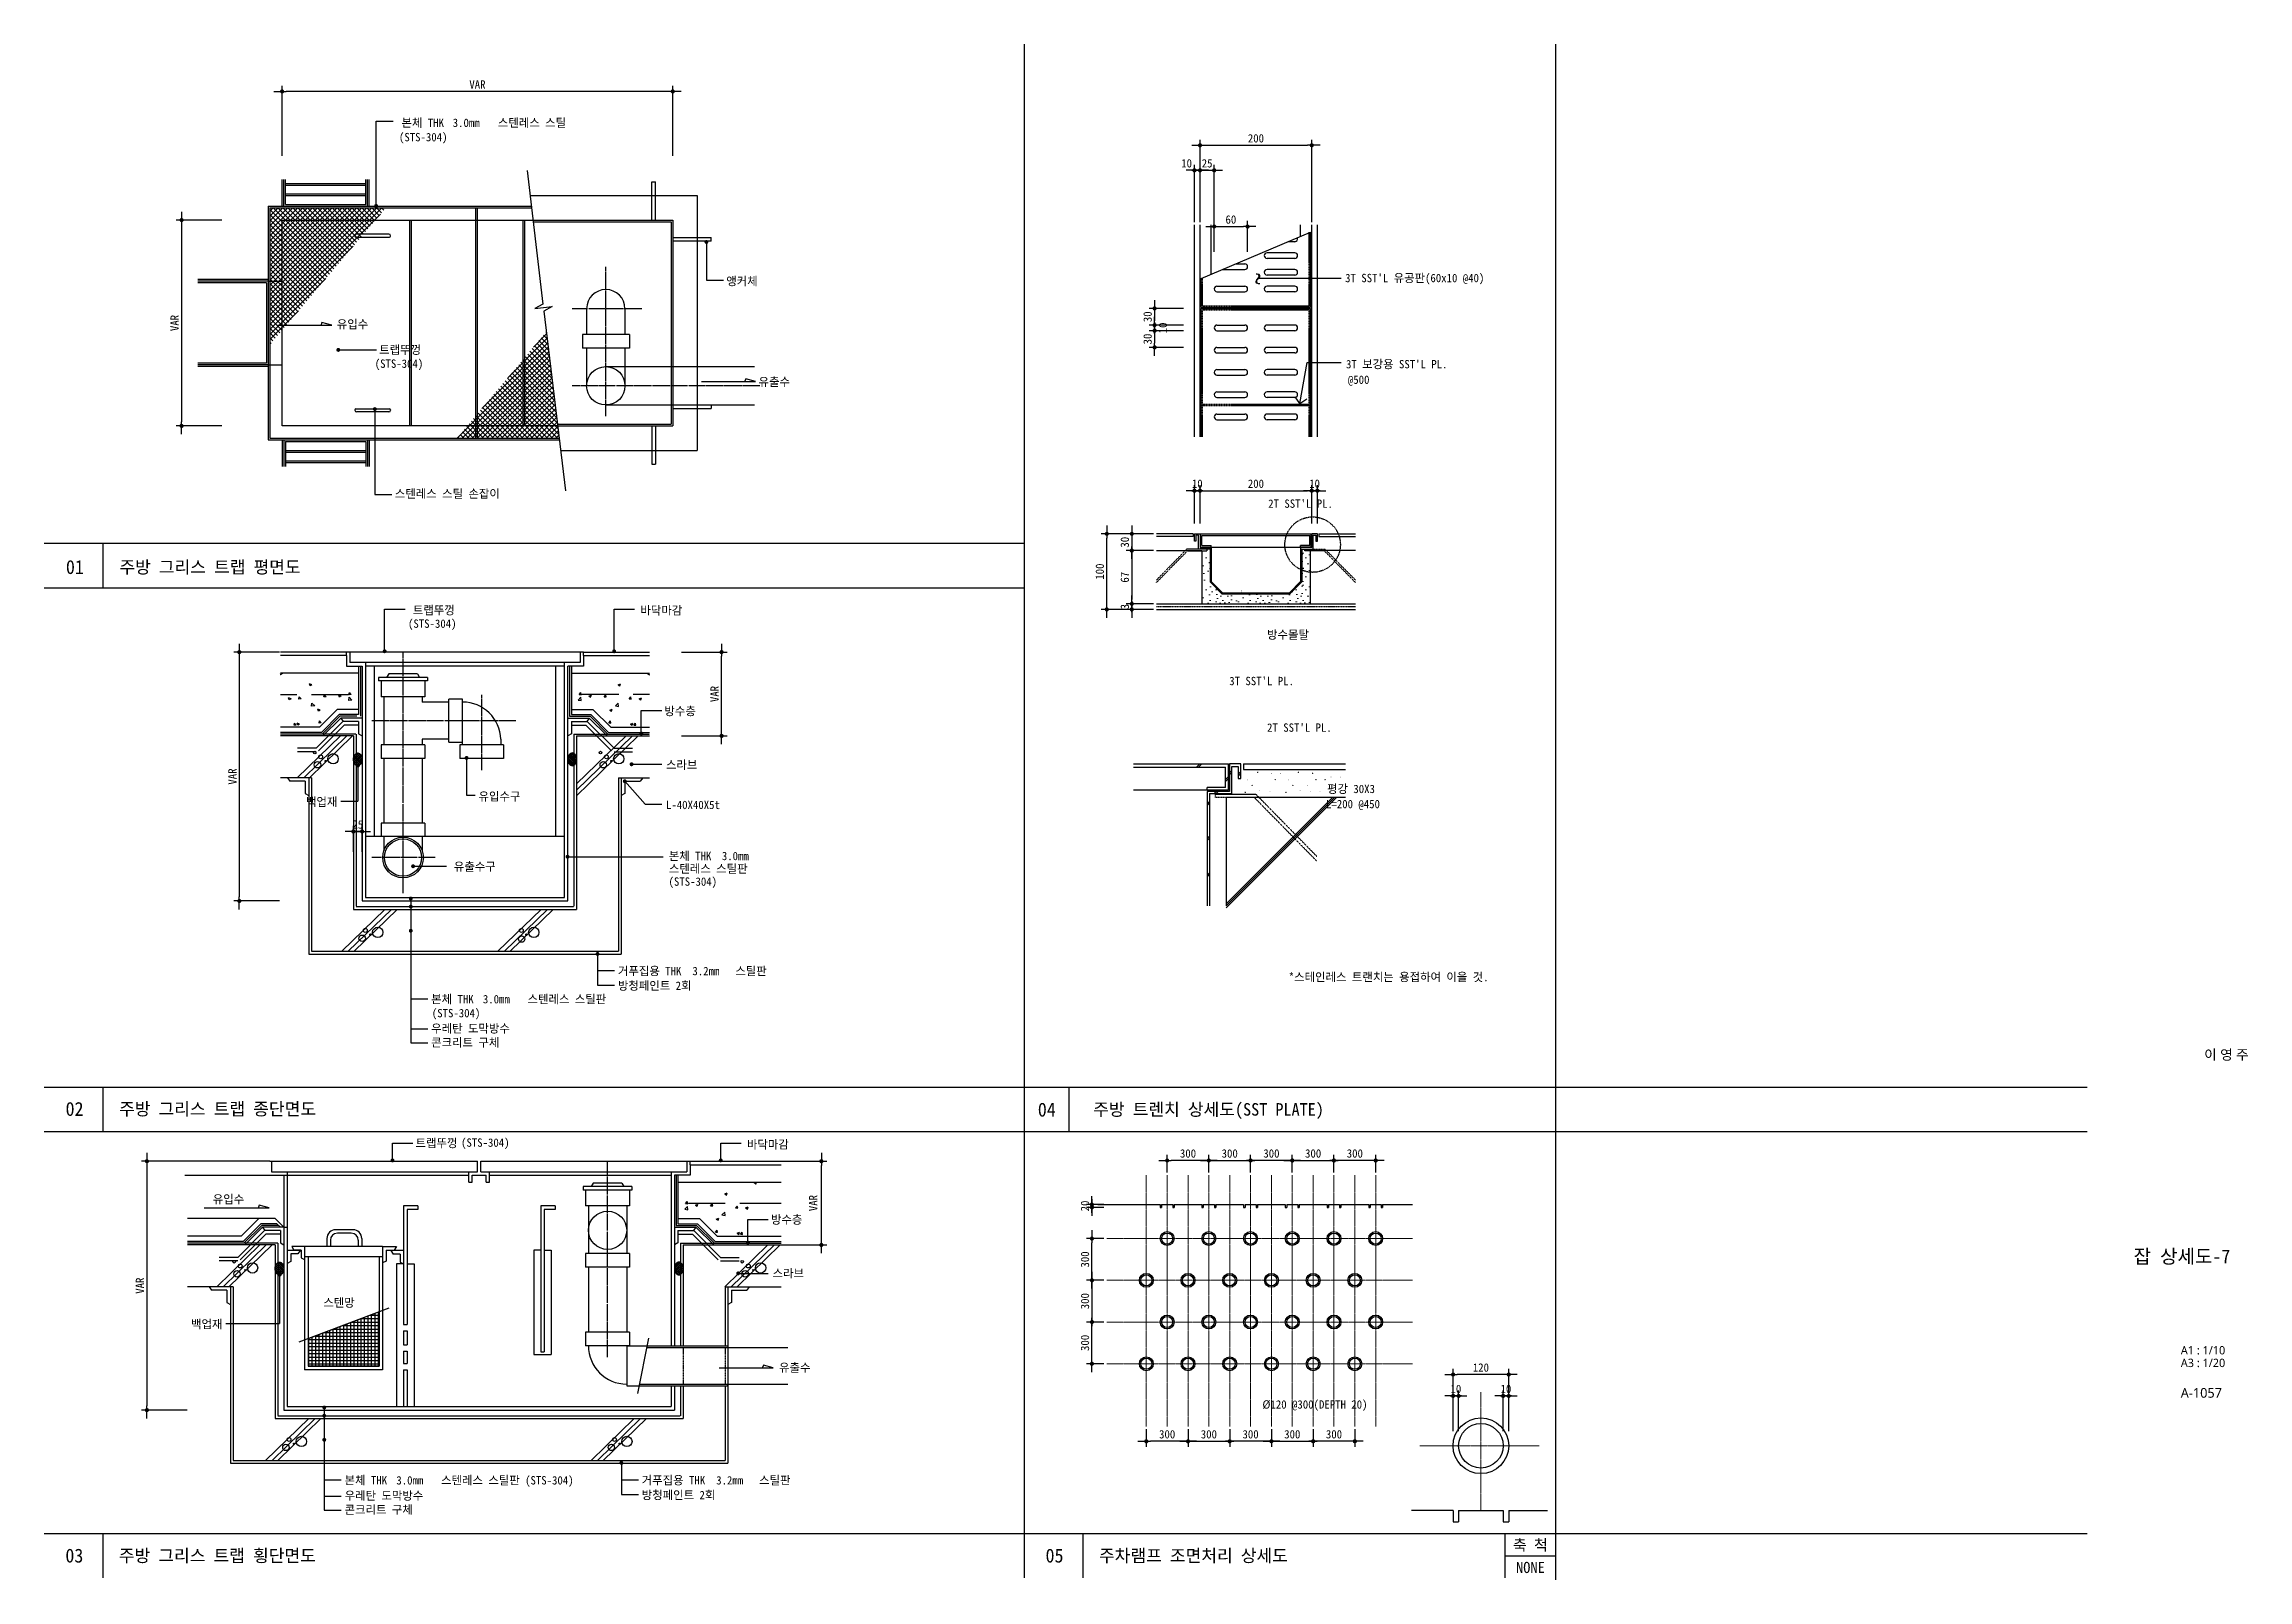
# Model space of a CAD drawing. Header units: millimetres. Extents: x 209 to 75467, y 6568 to 12199.
# Drawn here: x 50609 to 58535, y 6673 to 12195 of the extents above; entities that cross this region are included whole.
import ezdxf
from ezdxf.enums import TextEntityAlignment as Align

# ---------------------------------------------------------------- set-up
doc = ezdxf.new("R2010")
doc.units = ezdxf.units.MM
doc.header["$MEASUREMENT"] = 0
for name, pattern in [('CEN', [62, 60, -1, 0, -1]), ('CENTER', [65, 60, -2, 1, -2]), ('HID', [2, 1.1, -0.9]), ('HIDDEN', [0.375, 0.25, -0.125]), ('HIDDENX2', [0.75, 0.5, -0.25])]:
    doc.linetypes.add(name, pattern=pattern)
doc.layers.get('0').update_dxf_attribs({"linetype": 'CONTINUOUS'})
for name, color, linetype in [('A-ANNO-TEXT010', 7, 'CONTINUOUS'), ('A-DETL', 8, 'CONTINUOUS'), ('A-DETL-FNSH', 8, 'CONTINUOUS'), ('A-DETL-MCUT', 8, 'CONTINUOUS'), ('A-NOTE-SYMB-HVY', 22, 'CONTINUOUS'), ('A-NOTE-SYMB-LGT', 33, 'CONTINUOUS'), ('A-SECT-MCON', 6, 'CONTINUOUS'), ('A-SECT-PATT', 5, 'CONTINUOUS'), ('CA-ANNO-TEXT', 3, 'CONTINUOUS'), ('CEN', 1, 'CENTER'), ('COL', 2, 'CONTINUOUS'), ('CON', 2, 'CONTINUOUS'), ('DIM', 7, 'CONTINUOUS'), ('EL7', 7, 'CONTINUOUS'), ('ELE', 4, 'CONTINUOUS'), ('ELE2', 4, 'CONTINUOUS'), ('F', 4, 'CONTINUOUS'), ('G', 3, 'CONTINUOUS'), ('H', 5, 'CONTINUOUS'), ('OBJ', 7, 'CONTINUOUS'), ('S', 6, 'CONTINUOUS'), ('SYMBOL', 4, 'CONTINUOUS'), ('TEXT', 7, 'CONTINUOUS'), ('TXT', 3, 'CONTINUOUS'), ('W', 7, 'CONTINUOUS'), ('W2', 3, 'CONTINUOUS'), ('W3', 7, 'CONTINUOUS'), ('WAL', 3, 'CONTINUOUS'), ('방수2', 4, 'HIDDENX2')]:
    doc.layers.add(name, color=color, linetype=linetype)
for name, color, linetype, lineweight in [('A-BORD-TEXT', 3, 'CONTINUOUS', 25), ('A-CNTL', 1, 'CEN', 15), ('A-MKXS-LEAD', 7, 'CONTINUOUS', 25), ('A-MKXS-TEXT1', 3, 'CONTINUOUS', 25), ('A-XXXX-HATC', 8, 'CONTINUOUS', 18), ('A-XXXX-TABL', 7, 'CONTINUOUS', 25)]:
    doc.layers.add(name, color=color, linetype=linetype, lineweight=lineweight)
doc.styles.add('HGTXT', font='romans.shx', dxfattribs={"bigfont": 'WHGTXT.shx'})
doc.styles.add('HY울릉도L', font='H2GTRE.TTF')
doc.styles.get("Standard").update_dxf_attribs({"font": 'SIMPLEX.shx'})
doc.styles.add('돋움', font='')
doc.styles.add('돋움체', font='')
doc.styles.add('맑은고딕', font='')
doc.styles.get('돋움').set_extended_font_data('DotumChe')
doc.styles.get('돋움체').set_extended_font_data('DotumChe')
doc.styles.get('맑은고딕').set_extended_font_data('Malgun Gothic')
doc.dimstyles.new('CDIM', dxfattribs={"dimtxt": 3, "dimasz": 1.5, "dimexe": 2, "dimexo": 1, "dimgap": 1, "dimtad": 1, "dimdec": 0, "dimrnd": 0.5, "dimzin": 0, "dimdsep": 32, "dimlunit": 6, "dimtxsty": 'HY울릉도L', "dimblk1": '_CIDOT', "dimblk2": '_CIDOT', "dimsah": 1, "dimcen": 5.5, "dimclrd": 2, "dimclre": 2, "dimclrt": 7, "dimadec": 0, "dimazin": 0, "dimtfac": 1, "dimtdec": 0, "dimtix": 1, "dimtmove": 2, "dimatfit": 1, "dimldrblk": '_CIDOT', "dimfxl": 1, "dimtolj": 1, "dimtzin": 0, "dimlwd": -1, "dimarcsym": 0})

msp = doc.modelspace()

# ---------------------------------------------------------------- texts
at = {"layer": 'A-BORD-TEXT', "style": '맑은고딕'}
for s, height, p in [('이 영 주', 36, (58377.5, 8543.1)), ('A1 : 1/10', 30, (58293.5, 7483.5)), ('A3 : 1/20', 30, (58293.5, 7438.1)), ('A-1057', 35, (58293.2, 7327.8))]:
    msp.add_text(s, height=height, dxfattribs=at).set_placement(p)
at = {"layer": 'A-BORD-TEXT', "style": '돋움체'}
msp.add_text('잡 상세도-7', height=50, dxfattribs=at).set_placement((58297.8, 7836), align=Align.MIDDLE_CENTER)
at = {"layer": 'A-MKXS-TEXT1', "style": '돋움체'}
for s, height, p in [('본체 THK          스텐레스 스틸', 30, (51894.3, 11896.9)), ('3.0mm', 30, (52078.6, 11896.9)), ('(STS-304)', 30, (51885.3, 11845.3)), ('앵커체', 30, (53062.4, 11327.4)), ("3T SST'L 유공판(60x10 @40)", 30, (55288, 11338.7)), ('유입수', 30, (51661.8, 11172.4)), ('트랩뚜껑', 30, (51814, 11080.4)), ('(STS-304)', 30, (51798.2, 11030.8)), ("3T 보강용 SST'L PL.", 30, (55291.2, 11029)), ('유출수', 30, (53178.5, 10965.1)), ('@500', 30, (55298, 10973.1)), ('스텐레스 스틸 손잡이', 30, (51870.5, 10563.3)), ("2T SST'L PL.", 30, (55011.4, 10527.5)), ('트랩뚜껑', 30, (51935.5, 10144.1)), ('바닥마감', 30, (52753.5, 10143.6)), ('(STS-304)', 30, (51917.8, 10096)), ('방수몰탈', 30, (55007.3, 10056.4)), ("3T SST'L PL.", 30, (54871.3, 9889.8)), ('방수층', 30, (52839.9, 9781.4)), ("2T SST'L PL.", 30, (55007.3, 9722.3)), ('스라브', 30, (52845.6, 9588.2)), ('평강 30X3 ', 30, (55223, 9501.8)), ('유입수구', 30, (52171.5, 9474.7)), ('L-40X40X5t', 30, (52845.6, 9444.4)), ('L=200 @450', 30, (55219.4, 9447.4)), ('본체 THK  ', 30, (52855.8, 9260.6)), ('3.0mm', 30, (53046.5, 9260.6)), ('유출수구', 30, (52082.7, 9222.4)), ('스텐레스 스틸판', 30, (52856.2, 9215)), ('(STS-304)', 30, (52854.8, 9168.6)), ('거푸집용 THK          스틸판', 30, (52672.8, 8847)), ('방청페인트 2회', 30, (52672.8, 8794.3)), ('3.2mm', 30, (52940.6, 8847)), ('*스테인레스 트랜치는 용접하여 이을 것.', 30, (55085.3, 8825.4)), ('본체 THK          스텐레스 스틸판', 30, (52001.1, 8745.9)), ('(STS-304)', 30, (52003.5, 8695.7)), ('3.0mm', 30, (52187.1, 8745.9)), ('우레탄 도막방수', 30, (52001.1, 8640.3)), ('콘크리트 구체', 30, (52001.1, 8589.9)), ('주방 트렌치 상세도(SST PLATE)', 45, (54381.9, 8342)), ('트랩뚜껑', 30, (51945, 8228.1)), ('(STS-304)', 30, (52108.6, 8230.1)), ('바닥마감', 30, (53136.9, 8223.3)), ('유입수 ', 30, (51215.8, 8026.3)), ('방수층', 30, (53223.2, 7953.1)), ('스라브', 30, (53229, 7760)), ('백업재', 30, (51137.4, 7577.3)), ('유출수', 30, (53252.2, 7420.8)), ('Ø120 @300(DEPTH 20)', 30, (54990.7, 7288.7)), ('우레탄 도막방수', 30, (51689.9, 6960.7)), ('본체 THK          스텐레스 스틸판 (STS-304)', 30, (51689.9, 7015.9)), ('3.0mm', 30, (51875.9, 7015.9)), ('거푸집용 THK          스틸판', 30, (52758.4, 7015.9)), ('방청페인트 2회', 30, (52758.4, 6963.1)), ('3.2mm', 30, (53026.2, 7015.9)), ('콘크리트 구체', 30, (51689.9, 6910.2))]:
    msp.add_text(s, height=height, dxfattribs=at).set_placement(p)
for s, p in [('주방 그리스 트랩 평면도', (50879.8, 10314.4)), ('주방 그리스 트랩 종단면도', (50878.6, 8366.1)), ('주방 그리스 트랩 횡단면도', (50877.9, 6760.1)), ('주차램프 조면처리 상세도', (54402.9, 6760.1))]:
    msp.add_text(s, height=45, dxfattribs=at).set_placement(p, align=Align.MIDDLE_LEFT)
for s, p in [('축 척', (55954.4, 6778.1)), ('NONE', (55954.4, 6697.6))]:
    msp.add_text(s, height=40, dxfattribs=at).set_placement(p, align=Align.CENTER)
at = {"layer": 'CA-ANNO-TEXT', "style": '돋움체'}
for s, p in [('01', (50719.8, 10314.6)), ('02', (50718.6, 8366.3)), ('03', (50717.9, 6760.3)), ('05', (54242.9, 6760.3))]:
    msp.add_text(s, height=50, dxfattribs=at).set_placement(p, align=Align.MIDDLE_CENTER)
msp.add_text('04', height=50, dxfattribs=at).set_placement((54182.9, 8338.8))
at = {"layer": 'ELE', "color": 3, "style": 'HGTXT'}
msp.add_text('~', height=45, rotation=90, dxfattribs=at).set_placement((54993.7, 11327.5))
at = {"layer": 'TEXT'}
for s, p in [('백업재', (51550.9, 9455.1)), ('스텐망', (51613.1, 7654.5))]:
    msp.add_text(s, height=30, dxfattribs=at).set_placement(p)

# ---------------------------------------------------------------- blocks, each defined once
blk = doc.blocks.new('*X500')
at = {"color": 0}
for p, q in [((1214.1, 4099.1), (1534.6, 4419.6)), ((1214.1, 4113.2), (1520.4, 4419.6)), ((1214.1, 4127.4), (1506.3, 4419.6)), ((1214.1, 4141.5), (1492.1, 4419.6)), ((1214.1, 4155.6), (1478, 4419.6)), ((1214.1, 4169.8), (1463.8, 4419.6)), ((1214.1, 4183.9), (1449.7, 4419.6)), ((1214.1, 4198.1), (1435.6, 4419.6)), ((1214.1, 4212.2), (1421.4, 4419.6)), ((1214.1, 4226.3), (1407.3, 4419.6)), ((1214.1, 4240.5), (1393.1, 4419.6)), ((1214.1, 4254.6), (1379, 4419.6)), ((1214.1, 4268.8), (1364.9, 4419.6)), ((1214.1, 4282.9), (1350.7, 4419.6)), ((1214.1, 4297.1), (1336.6, 4419.6)), ((1214.1, 4311.2), (1322.4, 4419.6)), ((1214.1, 4325.3), (1308.3, 4419.6)), ((1214.1, 4339.5), (1294.1, 4419.6)), ((1214.1, 4353.6), (1280, 4419.6)), ((1214.1, 4367.8), (1265.9, 4419.6)), ((1214.1, 4381.9), (1251.7, 4419.6)), ((1214.1, 4396.1), (1237.6, 4419.6)), ((1214.1, 4410.2), (1223.4, 4419.6)), ((1391.5, 4237.1), (1214.1, 4414.5)), ((1214.1, 4084.9), (1530.8, 4401.6)), ((1385, 4229.5), (1214.1, 4400.4)), ((1378.5, 4221.8), (1214.1, 4386.2)), ((1372, 4214.1), (1214.1, 4372.1)), ((1397.9, 4244.8), (1223.2, 4419.6)), ((1404.4, 4252.4), (1237.3, 4419.6)), ((1410.9, 4260.1), (1251.4, 4419.6)), ((1417.4, 4267.7), (1265.6, 4419.6)), ((1423.9, 4275.4), (1279.7, 4419.6)), ((1430.4, 4283.1), (1293.9, 4419.6)), ((1436.9, 4290.7), (1308, 4419.6)), ((1443.3, 4298.4), (1322.2, 4419.6)), ((1449.8, 4306), (1336.3, 4419.6)), ((1456.3, 4313.7), (1350.4, 4419.6)), ((1462.8, 4321.3), (1364.6, 4419.6)), ((1469.3, 4329), (1378.7, 4419.6)), ((1475.8, 4336.7), (1392.9, 4419.6)), ((1482.2, 4344.3), (1407, 4419.6)), ((1488.7, 4352), (1421.1, 4419.6)), ((1495.2, 4359.6), (1435.3, 4419.6)), ((1501.7, 4367.3), (1449.4, 4419.6)), ((1508.2, 4374.9), (1463.6, 4419.6)), ((1514.7, 4382.6), (1477.7, 4419.6)), ((1521.1, 4390.3), (1491.9, 4419.6)), ((1527.6, 4397.9), (1506, 4419.6)), ((1534.1, 4405.6), (1520.1, 4419.6)), ((1540.6, 4413.2), (1534.3, 4419.6)), ((1365.5, 4206.5), (1214.1, 4357.9)), ((1359, 4198.8), (1214.1, 4343.8)), ((1352.6, 4191.2), (1214.1, 4329.6)), ((1346.1, 4183.5), (1214.1, 4315.5)), ((1214.1, 4070.8), (1452.6, 4309.3)), ((1339.6, 4175.9), (1214.1, 4301.4)), ((1333.1, 4168.2), (1214.1, 4287.2)), ((1326.6, 4160.5), (1214.1, 4273.1)), ((1320.1, 4152.9), (1214.1, 4258.9)), ((1313.6, 4145.2), (1214.1, 4244.8)), ((1307.2, 4137.6), (1214.1, 4230.6)), ((1214.1, 4056.6), (1374.4, 4217)), ((1300.7, 4129.9), (1214.1, 4216.5)), ((1294.2, 4122.2), (1214.1, 4202.4)), ((1287.7, 4114.6), (1214.1, 4188.2)), ((1281.2, 4106.9), (1214.1, 4174.1)), ((1274.7, 4099.3), (1214.1, 4159.9)), ((1268.3, 4091.6), (1214.1, 4145.8)), ((1261.8, 4084), (1214.1, 4131.7)), ((1214.1, 4042.5), (1296.2, 4124.7)), ((1255.3, 4076.3), (1214.1, 4117.5)), ((1248.8, 4068.6), (1214.1, 4103.4)), ((1242.3, 4061), (1214.1, 4089.2)), ((1235.8, 4053.3), (1214.1, 4075.1)), ((1229.3, 4045.7), (1214.1, 4060.9)), ((1222.9, 4038), (1214.1, 4046.8)), ((1216.4, 4030.4), (1214.1, 4032.7)), ((1214.1, 4028.4), (1218.1, 4032.4))]:
    blk.add_line(p, q, dxfattribs=at)
blk = doc.blocks.new('*X499')
at = {"color": 0}
for p, q in [((1896.1, 3932.6), (2008.1, 4044.6)), ((1970, 4020.7), (2006.5, 4057.2)), ((2010.1, 4028.6), (1991.9, 4046.7)), ((2008.1, 4044.7), (1998.4, 4054.4)), ((2006.1, 4060.9), (2004.9, 4062.1)), ((1751.4, 3759.6), (2011.2, 4019.4)), ((1765.5, 3759.6), (2012.8, 4006.8)), ((1779.7, 3759.6), (2014.4, 3994.3)), ((1793.8, 3759.6), (2015.9, 3981.7)), ((1822.1, 3844.4), (2009.7, 4032)), ((2026.2, 3899.4), (1940.3, 3985.2)), ((2024.1, 3915.6), (1946.8, 3992.9)), ((2022.1, 3931.7), (1953.2, 4000.6)), ((2020.1, 3947.9), (1959.7, 4008.3)), ((2018.1, 3964), (1966.1, 4016)), ((2016.1, 3980.1), (1972.6, 4023.7)), ((2014.1, 3996.3), (1979, 4031.4)), ((2012.1, 4012.4), (1985.5, 4039.1)), ((1807.9, 3759.6), (2017.5, 3969.1)), ((1822.1, 3759.6), (2019.1, 3956.5)), ((1836.2, 3759.6), (2020.6, 3943.9)), ((1850.4, 3759.6), (2022.2, 3931.4)), ((1864.5, 3759.6), (2023.7, 3918.8)), ((2042.2, 3770.2), (1888.7, 3923.7)), ((2040.2, 3786.4), (1895.1, 3931.4)), ((2038.2, 3802.5), (1901.6, 3939.1)), ((2036.2, 3818.7), (1908, 3946.8)), ((2034.2, 3834.8), (1914.5, 3954.5)), ((2032.2, 3851), (1921, 3962.2)), ((2030.2, 3867.1), (1927.4, 3969.9)), ((2028.2, 3883.3), (1933.9, 3977.6)), ((1925.6, 3759.6), (1830.6, 3854.5)), ((1939.7, 3759.6), (1837.1, 3862.2)), ((1953.9, 3759.6), (1843.5, 3869.9)), ((1968, 3759.6), (1850, 3877.6)), ((1982.2, 3759.6), (1856.4, 3885.3)), ((1996.3, 3759.6), (1862.9, 3893)), ((2010.4, 3759.6), (1869.3, 3900.7)), ((2024.6, 3759.6), (1875.8, 3908.4)), ((1878.6, 3759.6), (2025.3, 3906.2)), ((2038.7, 3759.6), (1882.2, 3916)), ((1892.8, 3759.6), (2026.9, 3893.6)), ((1906.9, 3759.6), (2028.4, 3881.1)), ((1921.1, 3759.6), (2030, 3868.5)), ((1935.2, 3759.6), (2031.6, 3855.9)), ((1812.4, 3759.6), (1779, 3793)), ((1826.6, 3759.6), (1785.4, 3800.7)), ((1840.7, 3759.6), (1791.9, 3808.4)), ((1854.9, 3759.6), (1798.3, 3816.1)), ((1869, 3759.6), (1804.8, 3823.8)), ((1883.2, 3759.6), (1811.2, 3831.5)), ((1897.3, 3759.6), (1817.7, 3839.2)), ((1911.4, 3759.6), (1824.1, 3846.9)), ((1949.4, 3759.6), (2033.1, 3843.3)), ((1963.5, 3759.6), (2034.7, 3830.7)), ((1977.6, 3759.6), (2036.2, 3818.2)), ((1991.8, 3759.6), (2037.8, 3805.6)), ((2005.9, 3759.6), (2039.4, 3793)), ((1755.9, 3759.6), (1753.1, 3762.3)), ((1770, 3759.6), (1759.6, 3770)), ((1784.2, 3759.6), (1766.1, 3777.7)), ((1798.3, 3759.6), (1772.5, 3785.3)), ((2020.1, 3759.6), (2040.9, 3780.4)), ((2034.2, 3759.6), (2042.5, 3767.8))]:
    blk.add_line(p, q, dxfattribs=at)
blk = doc.blocks.new('_CIDOT')
at = {"color": 0, "linetype": 'ByBlock'}
blk.add_line((2, 0), (-1, 0), dxfattribs=at)
at = {"color": 0, "linetype": 'ByBlock', "const_width": 0.5}
blk.add_lwpolyline([(-0.25, 0, 1), (0.25, 0, 1)], format="xyb", close=True, dxfattribs=at)
blk = doc.blocks.new('*D517')
at = {"layer": 'DIM', "lineweight": -2, "transparency": 16777216}
for p, q in [((51465, 11793.5), (51465, 12044.6)), ((52870, 11793.5), (52870, 12044.6))]:
    blk.add_line(p, q, dxfattribs=at)
at = {"layer": 'DIM', "transparency": 16777216}
blk.add_line((52855, 12024.6), (51480, 12024.6), dxfattribs=at)
at = {"layer": 'DIM', "transparency": 16777216, "xscale": 15, "yscale": 15, "zscale": 15, "rotation": 180}
blk.add_blockref('_CIDOT', (51465, 12024.6), dxfattribs=at)
at = {"layer": 'DIM', "transparency": 16777216, "xscale": 15, "yscale": 15, "zscale": 15}
blk.add_blockref('_CIDOT', (52870, 12024.6), dxfattribs=at)
at = {"layer": 'DIM', "color": 3, "transparency": 16777216, "insert": (52167.5, 12049.6), "char_height": 30, "attachment_point": 5, "style": '돋움'}
blk.add_mtext('\\A1;VAR', dxfattribs=at)
blk = doc.blocks.new('*D518')
at = {"layer": 'DIM', "lineweight": -2, "transparency": 16777216}
for p, q in [((51248.3, 11562.1), (51083.6, 11562.1)), ((51248.3, 10821.9), (51083.6, 10821.9))]:
    blk.add_line(p, q, dxfattribs=at)
at = {"layer": 'DIM', "transparency": 16777216}
blk.add_line((51103.6, 11547.1), (51103.6, 10836.9), dxfattribs=at)
at = {"layer": 'DIM', "transparency": 16777216, "xscale": 15, "yscale": 15, "zscale": 15}
for p, rotation in [((51103.6, 11562.1), 90), ((51103.6, 10821.9), 270)]:
    blk.add_blockref('_CIDOT', p, dxfattribs=dict(at, rotation=rotation))
at = {"layer": 'DIM', "color": 3, "transparency": 16777216, "insert": (51078.6, 11192), "char_height": 30, "attachment_point": 5, "rotation": 90, "style": '돋움'}
blk.add_mtext('\\A1;VAR', dxfattribs=at)
blk = doc.blocks.new('*X495')
at = {"color": 0}
for p, q in [((3041.2, 2283.2), (3058.4, 2300.4)), ((3057.1, 2266), (3041.2, 2281.9)), ((3060.5, 2268.3), (3041.4, 2287.3)), ((3041.7, 2278.1), (3061.5, 2297.8)), ((3041.8, 2289.5), (3054.2, 2301.8)), ((3063, 2271.4), (3042.5, 2291.9)), ((3052, 2265.5), (3042.7, 2274.7)), ((3043.1, 2273.8), (3063.7, 2294.4)), ((3064.8, 2275.2), (3044.4, 2295.7)), ((3045.2, 2270.2), (3065.3, 2290.3)), ((3065.9, 2279.8), (3046.9, 2298.8)), ((3048, 2267.4), (3066.1, 2285.5)), ((3066.1, 2285.3), (3050.3, 2301.1)), ((3051.8, 2265.5), (3065.9, 2279.6)), ((3064.6, 2292.4), (3055.4, 2301.6)), ((3059.2, 2267.3), (3062.3, 2270.3))]:
    blk.add_line(p, q, dxfattribs=at)
blk = doc.blocks.new('*X496')
at = {"color": 0}
for p, q in [((3269.4, 2529.7), (3272.5, 2530.9)), ((3269.4, 2529.7), (3274.3, 2526.3)), ((3274.3, 2526.3), (3275.1, 2528.7)), ((3072.9, 2469.4), (3077.7, 2475.1)), ((3072.9, 2469.4), (3078.9, 2468.8)), ((3078.9, 2468.8), (3077.7, 2475.1)), ((3101.3, 2465.1), (3108.3, 2467.8)), ((3101.3, 2465.1), (3106.3, 2461.8)), ((3106.3, 2461.8), (3108.3, 2467.8)), ((3144.6, 2463.1), (3149.5, 2468.8)), ((3150.6, 2462.5), (3149.5, 2468.8)), ((3185.3, 2497.4), (3192.3, 2500.1)), ((3185.3, 2497.4), (3190.3, 2494)), ((3190.3, 2494), (3192.3, 2500.1)), ((3274.2, 2525.7), (3275.1, 2526.8)), ((3274.2, 2525.7), (3275.1, 2525.7)), ((3070.5, 2453.4), (3078.3, 2461.5)), ((3070.5, 2453.4), (3079.4, 2452)), ((3079.4, 2452), (3078.3, 2461.5)), ((3144.6, 2463.1), (3150.6, 2462.6)), ((3161, 2424.9), (3168, 2427.6)), ((3161, 2424.9), (3166, 2421.5)), ((3166, 2421.5), (3168, 2427.6)), ((3177.2, 2436.8), (3185, 2445)), ((3177.2, 2436.8), (3186.1, 2435.5)), ((3186.1, 2435.5), (3185, 2445)), ((3216.4, 2456.8), (3221.2, 2462.5)), ((3216.4, 2456.8), (3222.4, 2456.3)), ((3222.4, 2456.3), (3221.2, 2462.5)), ((3245, 2457.1), (3252, 2459.8)), ((3245, 2457.1), (3250, 2453.8)), ((3250, 2453.8), (3252, 2459.8)), ((3158.5, 2387.9), (3163.3, 2393.6)), ((3158.5, 2387.9), (3164.5, 2387.3)), ((3164.5, 2387.3), (3163.3, 2393.6)), ((3220.7, 2384.6), (3227.7, 2387.3)), ((3220.7, 2384.6), (3225.7, 2381.3)), ((3225.7, 2381.3), (3227.7, 2387.3)), ((3230.2, 2381.6), (3235.1, 2387.3)), ((3230.2, 2381.6), (3236.2, 2381.1)), ((3236.2, 2381.1), (3235.1, 2387.3))]:
    blk.add_line(p, q, dxfattribs=at)
blk = doc.blocks.new('*D519')
at = {"layer": 'DIM', "lineweight": -2, "transparency": 16777216}
for p, q in [((51455.9, 10008.7), (51291.2, 10008.7)), ((51455.9, 9113.8), (51291.2, 9113.8))]:
    blk.add_line(p, q, dxfattribs=at)
at = {"layer": 'DIM', "transparency": 16777216}
blk.add_line((51311.2, 9993.7), (51311.2, 9128.8), dxfattribs=at)
at = {"layer": 'DIM', "transparency": 16777216, "xscale": 15, "yscale": 15, "zscale": 15}
for p, rotation in [((51311.2, 10008.7), 90), ((51311.2, 9113.8), 270)]:
    blk.add_blockref('_CIDOT', p, dxfattribs=dict(at, rotation=rotation))
at = {"layer": 'DIM', "color": 3, "transparency": 16777216, "insert": (51286.2, 9561.2), "char_height": 30, "attachment_point": 5, "rotation": 90, "style": '돋움'}
blk.add_mtext('\\A1;VAR', dxfattribs=at)
blk = doc.blocks.new('*D520')
at = {"layer": 'DIM', "transparency": 16777216}
for p, q in [((51706.3, 9363.8), (51691.3, 9363.8)), ((51752.8, 9363.8), (51721.3, 9363.8)), ((51767.8, 9363.8), (51782.8, 9363.8))]:
    blk.add_line(p, q, dxfattribs=at)
at = {"layer": 'DIM', "lineweight": -2, "transparency": 16777216}
for p, q in [((51721.3, 9290.6), (51721.3, 9383.8)), ((51752.8, 9290.6), (51752.8, 9383.8))]:
    blk.add_line(p, q, dxfattribs=at)
at = {"layer": 'DIM', "transparency": 16777216, "xscale": 15, "yscale": 15, "zscale": 15}
blk.add_blockref('_CIDOT', (51721.3, 9363.8), dxfattribs=at)
at = {"layer": 'DIM', "transparency": 16777216, "xscale": 15, "yscale": 15, "zscale": 15, "rotation": 180}
blk.add_blockref('_CIDOT', (51752.8, 9363.8), dxfattribs=at)
at = {"layer": 'DIM', "color": 3, "transparency": 16777216, "insert": (51737.1, 9388.8), "char_height": 30, "attachment_point": 5, "style": '돋움'}
blk.add_mtext('\\A1;25', dxfattribs=at)
blk = doc.blocks.new('*D521')
at = {"layer": 'DIM', "lineweight": -2, "transparency": 16777216}
for p, q in [((52900.9, 10008.7), (53065.6, 10008.7)), ((52900.9, 9707.6), (53065.6, 9707.6))]:
    blk.add_line(p, q, dxfattribs=at)
at = {"layer": 'DIM', "transparency": 16777216}
blk.add_line((53045.6, 9722.6), (53045.6, 9993.7), dxfattribs=at)
at = {"layer": 'DIM', "transparency": 16777216, "xscale": 15, "yscale": 15, "zscale": 15}
for p, rotation in [((53045.6, 10008.7), 90), ((53045.6, 9707.6), 270)]:
    blk.add_blockref('_CIDOT', p, dxfattribs=dict(at, rotation=rotation))
at = {"layer": 'DIM', "color": 3, "transparency": 16777216, "insert": (53020.5, 9858.1), "char_height": 30, "attachment_point": 5, "rotation": 90, "style": '돋움'}
blk.add_mtext('\\A1;VAR', dxfattribs=at)
blk = doc.blocks.new('*D501')
at = {"layer": 'DIM', "lineweight": -2, "transparency": 16777216}
for p, q in [((51123.5, 8178.2), (50958.8, 8178.2)), ((51123.5, 7283.3), (50958.8, 7283.3))]:
    blk.add_line(p, q, dxfattribs=at)
at = {"layer": 'DIM', "transparency": 16777216}
blk.add_line((50978.8, 8163.2), (50978.8, 7298.3), dxfattribs=at)
at = {"layer": 'DIM', "transparency": 16777216, "xscale": 15, "yscale": 15, "zscale": 15}
for p, rotation in [((50978.8, 8178.2), 90), ((50978.8, 7283.3), 270)]:
    blk.add_blockref('_CIDOT', p, dxfattribs=dict(at, rotation=rotation))
at = {"layer": 'DIM', "color": 3, "transparency": 16777216, "insert": (50953.7, 7730.7), "char_height": 30, "attachment_point": 5, "rotation": 90, "style": '돋움'}
blk.add_mtext('\\A1;VAR', dxfattribs=at)
blk = doc.blocks.new('*D502')
at = {"layer": 'DIM', "lineweight": -2, "transparency": 16777216}
for p, q in [((53259.7, 8178.2), (53424.4, 8178.2)), ((53259.7, 7877.1), (53424.4, 7877.1))]:
    blk.add_line(p, q, dxfattribs=at)
at = {"layer": 'DIM', "transparency": 16777216}
blk.add_line((53404.4, 7892.1), (53404.4, 8163.2), dxfattribs=at)
at = {"layer": 'DIM', "transparency": 16777216, "xscale": 15, "yscale": 15, "zscale": 15}
for p, rotation in [((53404.4, 8178.2), 90), ((53404.4, 7877.1), 270)]:
    blk.add_blockref('_CIDOT', p, dxfattribs=dict(at, rotation=rotation))
at = {"layer": 'DIM', "color": 3, "transparency": 16777216, "insert": (53374.9, 8027.7), "char_height": 30, "attachment_point": 5, "rotation": 90, "style": '돋움'}
blk.add_mtext('\\A1;VAR', dxfattribs=at)
blk = doc.blocks.new('*D503')
at = {"layer": 'DIM', "lineweight": -2, "transparency": 16777216}
for p, q in [((54599.1, 10433.9), (54500.9, 10433.9)), ((54599.1, 10373.6), (54500.9, 10373.6))]:
    blk.add_line(p, q, dxfattribs=at)
at = {"layer": 'DIM', "transparency": 16777216}
blk.add_line((54520.9, 10418.9), (54520.9, 10388.6), dxfattribs=at)
at = {"layer": 'DIM', "transparency": 16777216, "xscale": 15, "yscale": 15, "zscale": 15}
for p, rotation in [((54520.9, 10433.9), 90), ((54520.9, 10373.6), 270)]:
    blk.add_blockref('_CIDOT', p, dxfattribs=dict(at, rotation=rotation))
at = {"layer": 'DIM', "color": 3, "transparency": 16777216, "insert": (54495.8, 10403.8), "char_height": 30, "attachment_point": 5, "rotation": 90, "style": '돋움'}
blk.add_mtext('\\A1;30', dxfattribs=at)
blk = doc.blocks.new('*D504')
at = {"layer": 'DIM', "lineweight": -2, "transparency": 16777216}
for p, q in [((54599.1, 10373.6), (54500.9, 10373.6)), ((54599.1, 10182.4), (54500.9, 10182.4))]:
    blk.add_line(p, q, dxfattribs=at)
at = {"layer": 'DIM', "transparency": 16777216}
blk.add_line((54520.9, 10358.6), (54520.9, 10197.4), dxfattribs=at)
at = {"layer": 'DIM', "transparency": 16777216, "xscale": 15, "yscale": 15, "zscale": 15}
for p, rotation in [((54520.9, 10373.6), 90), ((54520.9, 10182.4), 270)]:
    blk.add_blockref('_CIDOT', p, dxfattribs=dict(at, rotation=rotation))
at = {"layer": 'DIM', "color": 3, "transparency": 16777216, "insert": (54495.8, 10278), "char_height": 30, "attachment_point": 5, "rotation": 90, "style": '돋움'}
blk.add_mtext('\\A1;67', dxfattribs=at)
blk = doc.blocks.new('*D505')
at = {"layer": 'DIM', "lineweight": -2, "transparency": 16777216}
for p, q in [((54599.1, 10182.2), (54500.9, 10182.2)), ((54599.1, 10162.2), (54500.9, 10162.2))]:
    blk.add_line(p, q, dxfattribs=at)
at = {"layer": 'DIM', "transparency": 16777216}
for p, q in [((54520.9, 10197.2), (54520.9, 10212.2)), ((54520.9, 10182.2), (54520.9, 10162.2)), ((54520.9, 10147.2), (54520.9, 10132.2))]:
    blk.add_line(p, q, dxfattribs=at)
at = {"layer": 'DIM', "transparency": 16777216, "xscale": 15, "yscale": 15, "zscale": 15}
for p, rotation in [((54520.9, 10182.2), 270), ((54520.9, 10162.2), 90)]:
    blk.add_blockref('_CIDOT', p, dxfattribs=dict(at, rotation=rotation))
at = {"layer": 'DIM', "color": 3, "transparency": 16777216, "insert": (54495.8, 10172.2), "char_height": 30, "attachment_point": 5, "rotation": 90, "style": '돋움'}
blk.add_mtext('\\A1;3', dxfattribs=at)
blk = doc.blocks.new('*D506')
at = {"layer": 'DIM', "lineweight": -2, "transparency": 16777216}
for p, q in [((54599.1, 10433.9), (54410.9, 10433.9)), ((54599.1, 10162.2), (54410.9, 10162.2))]:
    blk.add_line(p, q, dxfattribs=at)
at = {"layer": 'DIM', "transparency": 16777216}
blk.add_line((54430.9, 10177.2), (54430.9, 10418.9), dxfattribs=at)
at = {"layer": 'DIM', "transparency": 16777216, "xscale": 15, "yscale": 15, "zscale": 15}
for p, rotation in [((54430.9, 10433.9), 90), ((54430.9, 10162.2), 270)]:
    blk.add_blockref('_CIDOT', p, dxfattribs=dict(at, rotation=rotation))
at = {"layer": 'DIM', "color": 3, "transparency": 16777216, "insert": (54405.8, 10298.1), "char_height": 30, "attachment_point": 5, "rotation": 90, "style": '돋움'}
blk.add_mtext('\\A1;100', dxfattribs=at)
blk = doc.blocks.new('*D507')
at = {"layer": 'DIM', "transparency": 16777216}
for p, q in [((54731.2, 10589), (54716.2, 10589)), ((54746.2, 10589), (54766.3, 10589)), ((54781.3, 10589), (54796.3, 10589))]:
    blk.add_line(p, q, dxfattribs=at)
at = {"layer": 'DIM', "lineweight": -2, "transparency": 16777216}
for p, q in [((54746.2, 10470.5), (54746.2, 10609)), ((54766.3, 10470.5), (54766.3, 10609))]:
    blk.add_line(p, q, dxfattribs=at)
at = {"layer": 'DIM', "transparency": 16777216, "xscale": 15, "yscale": 15, "zscale": 15}
blk.add_blockref('_CIDOT', (54746.2, 10589), dxfattribs=at)
at = {"layer": 'DIM', "transparency": 16777216, "xscale": 15, "yscale": 15, "zscale": 15, "rotation": 180}
blk.add_blockref('_CIDOT', (54766.3, 10589), dxfattribs=at)
at = {"layer": 'DIM', "color": 3, "transparency": 16777216, "insert": (54756.3, 10614), "char_height": 30, "attachment_point": 5, "style": '돋움'}
blk.add_mtext('\\A1;10', dxfattribs=at)
blk = doc.blocks.new('*D508')
at = {"layer": 'DIM', "lineweight": -2, "transparency": 16777216}
for p, q in [((54766.3, 10470.5), (54766.3, 10609)), ((55168.1, 10470.5), (55168.1, 10609))]:
    blk.add_line(p, q, dxfattribs=at)
at = {"layer": 'DIM', "transparency": 16777216}
blk.add_line((54781.3, 10589), (55153.1, 10589), dxfattribs=at)
at = {"layer": 'DIM', "transparency": 16777216, "xscale": 15, "yscale": 15, "zscale": 15, "rotation": 180}
blk.add_blockref('_CIDOT', (54766.3, 10589), dxfattribs=at)
at = {"layer": 'DIM', "transparency": 16777216, "xscale": 15, "yscale": 15, "zscale": 15}
blk.add_blockref('_CIDOT', (55168.1, 10589), dxfattribs=at)
at = {"layer": 'DIM', "color": 3, "transparency": 16777216, "insert": (54967.2, 10614), "char_height": 30, "attachment_point": 5, "style": '돋움'}
blk.add_mtext('\\A1;200', dxfattribs=at)
blk = doc.blocks.new('*D509')
at = {"layer": 'DIM', "transparency": 16777216}
for p, q in [((55153.1, 10589), (55138.1, 10589)), ((55168.1, 10589), (55188.1, 10589)), ((55203.1, 10589), (55218.1, 10589))]:
    blk.add_line(p, q, dxfattribs=at)
at = {"layer": 'DIM', "lineweight": -2, "transparency": 16777216}
for p, q in [((55168.1, 10470.5), (55168.1, 10609)), ((55188.1, 10470.5), (55188.1, 10609))]:
    blk.add_line(p, q, dxfattribs=at)
at = {"layer": 'DIM', "transparency": 16777216, "xscale": 15, "yscale": 15, "zscale": 15}
blk.add_blockref('_CIDOT', (55168.1, 10589), dxfattribs=at)
at = {"layer": 'DIM', "transparency": 16777216, "xscale": 15, "yscale": 15, "zscale": 15, "rotation": 180}
blk.add_blockref('_CIDOT', (55188.1, 10589), dxfattribs=at)
at = {"layer": 'DIM', "color": 3, "transparency": 16777216, "insert": (55178.1, 10614), "char_height": 30, "attachment_point": 5, "style": '돋움'}
blk.add_mtext('\\A1;10', dxfattribs=at)
blk = doc.blocks.new('*D510')
at = {"layer": 'DIM', "lineweight": -2, "transparency": 16777216}
for p, q in [((54706.2, 11164.4), (54582.9, 11164.4)), ((54706.2, 11104.4), (54582.9, 11104.4))]:
    blk.add_line(p, q, dxfattribs=at)
at = {"layer": 'DIM', "transparency": 16777216}
blk.add_line((54602.9, 11149.4), (54602.9, 11119.4), dxfattribs=at)
at = {"layer": 'DIM', "transparency": 16777216, "xscale": 15, "yscale": 15, "zscale": 15}
for p, rotation in [((54602.9, 11164.4), 90), ((54602.9, 11104.4), 270)]:
    blk.add_blockref('_CIDOT', p, dxfattribs=dict(at, rotation=rotation))
at = {"layer": 'DIM', "color": 3, "transparency": 16777216, "insert": (54577.8, 11134.4), "char_height": 30, "attachment_point": 5, "rotation": 90, "style": '돋움'}
blk.add_mtext('\\A1;30', dxfattribs=at)
blk = doc.blocks.new('*D511')
at = {"layer": 'DIM', "lineweight": -2, "transparency": 16777216}
for p, q in [((54706.2, 11184.4), (54582.9, 11184.4)), ((54706.2, 11164.4), (54582.9, 11164.4))]:
    blk.add_line(p, q, dxfattribs=at)
at = {"layer": 'DIM', "transparency": 16777216}
for p, q in [((54602.9, 11199.4), (54602.9, 11214.4)), ((54602.9, 11184.4), (54602.9, 11164.4)), ((54602.9, 11149.4), (54602.9, 11134.4))]:
    blk.add_line(p, q, dxfattribs=at)
at = {"layer": 'DIM', "transparency": 16777216, "xscale": 15, "yscale": 15, "zscale": 15}
for p, rotation in [((54602.9, 11184.4), 270), ((54602.9, 11164.4), 90)]:
    blk.add_blockref('_CIDOT', p, dxfattribs=dict(at, rotation=rotation))
at = {"layer": 'DIM', "color": 3, "transparency": 16777216, "insert": (54632.9, 11174.4), "char_height": 30, "attachment_point": 5, "rotation": 90, "style": '돋움'}
blk.add_mtext('\\A1;10', dxfattribs=at)
blk = doc.blocks.new('*D512')
at = {"layer": 'DIM', "lineweight": -2, "transparency": 16777216}
for p, q in [((54706.2, 11244.4), (54582.9, 11244.4)), ((54706.2, 11184.4), (54582.9, 11184.4))]:
    blk.add_line(p, q, dxfattribs=at)
at = {"layer": 'DIM', "transparency": 16777216}
blk.add_line((54602.9, 11229.4), (54602.9, 11199.4), dxfattribs=at)
at = {"layer": 'DIM', "transparency": 16777216, "xscale": 15, "yscale": 15, "zscale": 15}
for p, rotation in [((54602.9, 11244.4), 90), ((54602.9, 11184.4), 270)]:
    blk.add_blockref('_CIDOT', p, dxfattribs=dict(at, rotation=rotation))
at = {"layer": 'DIM', "color": 3, "transparency": 16777216, "insert": (54577.8, 11214.4), "char_height": 30, "attachment_point": 5, "rotation": 90, "style": '돋움'}
blk.add_mtext('\\A1;30', dxfattribs=at)
blk = doc.blocks.new('*D513')
at = {"layer": 'DIM', "lineweight": -2, "transparency": 16777216}
for p, q in [((54817.2, 11447.8), (54817.2, 11558.9)), ((54937.2, 11447.8), (54937.2, 11558.9))]:
    blk.add_line(p, q, dxfattribs=at)
at = {"layer": 'DIM', "transparency": 16777216}
blk.add_line((54832.2, 11538.9), (54922.2, 11538.9), dxfattribs=at)
at = {"layer": 'DIM', "transparency": 16777216, "xscale": 15, "yscale": 15, "zscale": 15, "rotation": 180}
blk.add_blockref('_CIDOT', (54817.2, 11538.9), dxfattribs=at)
at = {"layer": 'DIM', "transparency": 16777216, "xscale": 15, "yscale": 15, "zscale": 15}
blk.add_blockref('_CIDOT', (54937.2, 11538.9), dxfattribs=at)
at = {"layer": 'DIM', "color": 3, "transparency": 16777216, "insert": (54877.2, 11563.9), "char_height": 30, "attachment_point": 5, "style": '돋움'}
blk.add_mtext('\\A1;60', dxfattribs=at)
blk = doc.blocks.new('*D514')
at = {"layer": 'DIM', "lineweight": -2, "transparency": 16777216}
for p, q in [((54766.3, 11554.7), (54766.3, 11850.9)), ((55168.1, 11554.7), (55168.1, 11850.9))]:
    blk.add_line(p, q, dxfattribs=at)
at = {"layer": 'DIM', "transparency": 16777216}
blk.add_line((54781.3, 11830.9), (55153.1, 11830.9), dxfattribs=at)
at = {"layer": 'DIM', "transparency": 16777216, "xscale": 15, "yscale": 15, "zscale": 15, "rotation": 180}
blk.add_blockref('_CIDOT', (54766.3, 11830.9), dxfattribs=at)
at = {"layer": 'DIM', "transparency": 16777216, "xscale": 15, "yscale": 15, "zscale": 15}
blk.add_blockref('_CIDOT', (55168.1, 11830.9), dxfattribs=at)
at = {"layer": 'DIM', "color": 3, "transparency": 16777216, "insert": (54967.2, 11855.9), "char_height": 30, "attachment_point": 5, "style": '돋움'}
blk.add_mtext('\\A1;200', dxfattribs=at)
blk = doc.blocks.new('*D515')
at = {"layer": 'DIM', "transparency": 16777216}
for p, q in [((54751.3, 11740.9), (54736.3, 11740.9)), ((54766.3, 11740.9), (54817.2, 11740.9)), ((54832.2, 11740.9), (54847.2, 11740.9))]:
    blk.add_line(p, q, dxfattribs=at)
at = {"layer": 'DIM', "lineweight": -2, "transparency": 16777216}
for p, q in [((54766.3, 11554.7), (54766.3, 11760.9)), ((54817.2, 11554.7), (54817.2, 11760.9))]:
    blk.add_line(p, q, dxfattribs=at)
at = {"layer": 'DIM', "transparency": 16777216, "xscale": 15, "yscale": 15, "zscale": 15}
blk.add_blockref('_CIDOT', (54766.3, 11740.9), dxfattribs=at)
at = {"layer": 'DIM', "transparency": 16777216, "xscale": 15, "yscale": 15, "zscale": 15, "rotation": 180}
blk.add_blockref('_CIDOT', (54817.2, 11740.9), dxfattribs=at)
at = {"layer": 'DIM', "color": 3, "transparency": 16777216, "insert": (54791.7, 11765.9), "char_height": 30, "attachment_point": 5, "style": '돋움'}
blk.add_mtext('\\A1;25', dxfattribs=at)
blk = doc.blocks.new('*D516')
at = {"layer": 'DIM', "transparency": 16777216}
for p, q in [((54731.2, 11740.9), (54716.2, 11740.9)), ((54746.2, 11740.9), (54766.3, 11740.9)), ((54781.3, 11740.9), (54796.3, 11740.9))]:
    blk.add_line(p, q, dxfattribs=at)
at = {"layer": 'DIM', "lineweight": -2, "transparency": 16777216}
for p, q in [((54746.2, 11554.7), (54746.2, 11760.9)), ((54766.3, 11554.7), (54766.3, 11760.9))]:
    blk.add_line(p, q, dxfattribs=at)
at = {"layer": 'DIM', "transparency": 16777216, "xscale": 15, "yscale": 15, "zscale": 15}
blk.add_blockref('_CIDOT', (54746.2, 11740.9), dxfattribs=at)
at = {"layer": 'DIM', "transparency": 16777216, "xscale": 15, "yscale": 15, "zscale": 15, "rotation": 180}
blk.add_blockref('_CIDOT', (54766.3, 11740.9), dxfattribs=at)
at = {"layer": 'DIM', "color": 3, "transparency": 16777216, "insert": (54717.9, 11765.9), "char_height": 30, "attachment_point": 5, "style": '돋움'}
blk.add_mtext('\\A1;10', dxfattribs=at)
blk = doc.blocks.new('*D539')
at = {"layer": 'DIM', "lineweight": -2, "transparency": 16777216}
for p, q in [((54420.8, 7750), (54357.5, 7750)), ((54420.8, 7600), (54357.5, 7600))]:
    blk.add_line(p, q, dxfattribs=at)
at = {"layer": 'DIM', "transparency": 16777216}
blk.add_line((54377.5, 7735), (54377.5, 7615), dxfattribs=at)
at = {"layer": 'DIM', "transparency": 16777216, "xscale": 15, "yscale": 15, "zscale": 15}
for p, rotation in [((54377.5, 7750), 90), ((54377.5, 7600), 270)]:
    blk.add_blockref('_CIDOT', p, dxfattribs=dict(at, rotation=rotation))
at = {"layer": 'DIM', "color": 3, "transparency": 16777216, "insert": (54352.5, 7675), "char_height": 30, "attachment_point": 5, "rotation": 90, "style": '돋움'}
blk.add_mtext('\\A1;300', dxfattribs=at)
blk = doc.blocks.new('*D540')
at = {"layer": 'DIM', "lineweight": -2, "transparency": 16777216}
for p, q in [((54420.8, 8022.3), (54357.5, 8022.3)), ((54420.8, 8012.3), (54357.5, 8012.3))]:
    blk.add_line(p, q, dxfattribs=at)
at = {"layer": 'DIM', "transparency": 16777216}
for p, q in [((54377.5, 8037.3), (54377.5, 8052.3)), ((54377.5, 8022.3), (54377.5, 8012.3)), ((54377.5, 7997.3), (54377.5, 7982.3))]:
    blk.add_line(p, q, dxfattribs=at)
at = {"layer": 'DIM', "transparency": 16777216, "xscale": 15, "yscale": 15, "zscale": 15}
for p, rotation in [((54377.5, 8012.3), 90), ((54377.5, 8022.3), 270)]:
    blk.add_blockref('_CIDOT', p, dxfattribs=dict(at, rotation=rotation))
at = {"layer": 'DIM', "color": 3, "transparency": 16777216, "insert": (54352.5, 8017.3), "char_height": 30, "attachment_point": 5, "rotation": 90, "style": '돋움'}
blk.add_mtext('\\A1;20', dxfattribs=at)
blk = doc.blocks.new('*D541')
at = {"layer": 'DIM', "lineweight": -2, "transparency": 16777216}
for p, q in [((54648, 8137.6), (54648, 8200.8)), ((54798, 8137.6), (54798, 8200.8))]:
    blk.add_line(p, q, dxfattribs=at)
at = {"layer": 'DIM', "transparency": 16777216}
blk.add_line((54783, 8180.8), (54663, 8180.8), dxfattribs=at)
at = {"layer": 'DIM', "transparency": 16777216, "xscale": 15, "yscale": 15, "zscale": 15, "rotation": 180}
blk.add_blockref('_CIDOT', (54648, 8180.8), dxfattribs=at)
at = {"layer": 'DIM', "transparency": 16777216, "xscale": 15, "yscale": 15, "zscale": 15}
blk.add_blockref('_CIDOT', (54798, 8180.8), dxfattribs=at)
at = {"layer": 'DIM', "color": 3, "transparency": 16777216, "insert": (54723, 8205.9), "char_height": 30, "attachment_point": 5, "style": '돋움'}
blk.add_mtext('\\A1;300', dxfattribs=at)
blk = doc.blocks.new('*D542')
at = {"layer": 'DIM', "transparency": 16777216}
for p, q in [((55661.3, 7334.3), (55646.3, 7334.3)), ((55696.3, 7334.3), (55676.3, 7334.3)), ((55711.3, 7334.3), (55726.3, 7334.3))]:
    blk.add_line(p, q, dxfattribs=at)
at = {"layer": 'DIM', "lineweight": -2, "transparency": 16777216}
for p, q in [((55676.3, 7207.7), (55676.3, 7354.3)), ((55696.3, 7207.7), (55696.3, 7354.3))]:
    blk.add_line(p, q, dxfattribs=at)
at = {"layer": 'DIM', "transparency": 16777216, "xscale": 15, "yscale": 15, "zscale": 15}
blk.add_blockref('_CIDOT', (55676.3, 7334.3), dxfattribs=at)
at = {"layer": 'DIM', "transparency": 16777216, "xscale": 15, "yscale": 15, "zscale": 15, "rotation": 180}
blk.add_blockref('_CIDOT', (55696.3, 7334.3), dxfattribs=at)
at = {"layer": 'DIM', "color": 3, "transparency": 16777216, "insert": (55686.3, 7359.3), "char_height": 30, "attachment_point": 5, "style": '돋움'}
blk.add_mtext('\\A1;10', dxfattribs=at)
blk = doc.blocks.new('*D543')
at = {"layer": 'DIM', "lineweight": -2, "transparency": 16777216}
for p, q in [((55676.3, 7284.6), (55676.3, 7431.2)), ((55876.3, 7284.6), (55876.3, 7431.2))]:
    blk.add_line(p, q, dxfattribs=at)
at = {"layer": 'DIM', "transparency": 16777216}
blk.add_line((55861.3, 7411.2), (55691.3, 7411.2), dxfattribs=at)
at = {"layer": 'DIM', "transparency": 16777216, "xscale": 15, "yscale": 15, "zscale": 15, "rotation": 180}
blk.add_blockref('_CIDOT', (55676.3, 7411.2), dxfattribs=at)
at = {"layer": 'DIM', "transparency": 16777216, "xscale": 15, "yscale": 15, "zscale": 15}
blk.add_blockref('_CIDOT', (55876.3, 7411.2), dxfattribs=at)
at = {"layer": 'DIM', "color": 3, "transparency": 16777216, "insert": (55776.3, 7436.2), "char_height": 30, "attachment_point": 5, "style": '돋움'}
blk.add_mtext('\\A1;120', dxfattribs=at)
blk = doc.blocks.new('*D544')
at = {"layer": 'DIM', "transparency": 16777216}
for p, q in [((55841.3, 7334.3), (55826.3, 7334.3)), ((55876.3, 7334.3), (55856.3, 7334.3)), ((55891.3, 7334.3), (55906.3, 7334.3))]:
    blk.add_line(p, q, dxfattribs=at)
at = {"layer": 'DIM', "lineweight": -2, "transparency": 16777216}
for p, q in [((55856.3, 7207.7), (55856.3, 7354.3)), ((55876.3, 7207.7), (55876.3, 7354.3))]:
    blk.add_line(p, q, dxfattribs=at)
at = {"layer": 'DIM', "transparency": 16777216, "xscale": 15, "yscale": 15, "zscale": 15}
blk.add_blockref('_CIDOT', (55856.3, 7334.3), dxfattribs=at)
at = {"layer": 'DIM', "transparency": 16777216, "xscale": 15, "yscale": 15, "zscale": 15, "rotation": 180}
blk.add_blockref('_CIDOT', (55876.3, 7334.3), dxfattribs=at)
at = {"layer": 'DIM', "color": 3, "transparency": 16777216, "insert": (55866.3, 7359.3), "char_height": 30, "attachment_point": 5, "style": '돋움'}
blk.add_mtext('\\A1;10', dxfattribs=at)
blk = doc.blocks.new('*D545')
at = {"layer": 'DIM', "lineweight": -2, "transparency": 16777216}
for p, q in [((54420.8, 7900), (54357.5, 7900)), ((54420.8, 7750), (54357.5, 7750))]:
    blk.add_line(p, q, dxfattribs=at)
at = {"layer": 'DIM', "transparency": 16777216}
blk.add_line((54377.5, 7765), (54377.5, 7885), dxfattribs=at)
at = {"layer": 'DIM', "transparency": 16777216, "xscale": 15, "yscale": 15, "zscale": 15}
for p, rotation in [((54377.5, 7900), 90), ((54377.5, 7750), 270)]:
    blk.add_blockref('_CIDOT', p, dxfattribs=dict(at, rotation=rotation))
at = {"layer": 'DIM', "color": 3, "transparency": 16777216, "insert": (54352.5, 7825), "char_height": 30, "attachment_point": 5, "rotation": 90, "style": '돋움'}
blk.add_mtext('\\A1;300', dxfattribs=at)
blk = doc.blocks.new('*D546')
at = {"layer": 'DIM', "lineweight": -2, "transparency": 16777216}
for p, q in [((54420.8, 7600), (54357.5, 7600)), ((54420.8, 7450), (54357.5, 7450))]:
    blk.add_line(p, q, dxfattribs=at)
at = {"layer": 'DIM', "transparency": 16777216}
blk.add_line((54377.5, 7465), (54377.5, 7585), dxfattribs=at)
at = {"layer": 'DIM', "transparency": 16777216, "xscale": 15, "yscale": 15, "zscale": 15}
for p, rotation in [((54377.5, 7600), 90), ((54377.5, 7450), 270)]:
    blk.add_blockref('_CIDOT', p, dxfattribs=dict(at, rotation=rotation))
at = {"layer": 'DIM', "color": 3, "transparency": 16777216, "insert": (54352.5, 7525), "char_height": 30, "attachment_point": 5, "rotation": 90, "style": '돋움'}
blk.add_mtext('\\A1;300', dxfattribs=at)
blk = doc.blocks.new('*D547')
at = {"layer": 'DIM', "lineweight": -2, "transparency": 16777216}
for p, q in [((54798, 8137.6), (54798, 8200.8)), ((54948, 8137.6), (54948, 8200.8))]:
    blk.add_line(p, q, dxfattribs=at)
at = {"layer": 'DIM', "transparency": 16777216}
blk.add_line((54813, 8180.8), (54933, 8180.8), dxfattribs=at)
at = {"layer": 'DIM', "transparency": 16777216, "xscale": 15, "yscale": 15, "zscale": 15, "rotation": 180}
blk.add_blockref('_CIDOT', (54798, 8180.8), dxfattribs=at)
at = {"layer": 'DIM', "transparency": 16777216, "xscale": 15, "yscale": 15, "zscale": 15}
blk.add_blockref('_CIDOT', (54948, 8180.8), dxfattribs=at)
at = {"layer": 'DIM', "color": 3, "transparency": 16777216, "insert": (54873, 8205.9), "char_height": 30, "attachment_point": 5, "style": '돋움'}
blk.add_mtext('\\A1;300', dxfattribs=at)
blk = doc.blocks.new('*D548')
at = {"layer": 'DIM', "lineweight": -2, "transparency": 16777216}
for p, q in [((55098, 8137.6), (55098, 8200.8)), ((55248, 8137.6), (55248, 8200.8))]:
    blk.add_line(p, q, dxfattribs=at)
at = {"layer": 'DIM', "transparency": 16777216}
blk.add_line((55113, 8180.8), (55233, 8180.8), dxfattribs=at)
at = {"layer": 'DIM', "transparency": 16777216, "xscale": 15, "yscale": 15, "zscale": 15, "rotation": 180}
blk.add_blockref('_CIDOT', (55098, 8180.8), dxfattribs=at)
at = {"layer": 'DIM', "transparency": 16777216, "xscale": 15, "yscale": 15, "zscale": 15}
blk.add_blockref('_CIDOT', (55248, 8180.8), dxfattribs=at)
at = {"layer": 'DIM', "color": 3, "transparency": 16777216, "insert": (55173, 8205.9), "char_height": 30, "attachment_point": 5, "style": '돋움'}
blk.add_mtext('\\A1;300', dxfattribs=at)
blk = doc.blocks.new('*D549')
at = {"layer": 'DIM', "lineweight": -2, "transparency": 16777216}
for p, q in [((54948, 8137.6), (54948, 8200.8)), ((55098, 8137.6), (55098, 8200.8))]:
    blk.add_line(p, q, dxfattribs=at)
at = {"layer": 'DIM', "transparency": 16777216}
blk.add_line((55083, 8180.8), (54963, 8180.8), dxfattribs=at)
at = {"layer": 'DIM', "transparency": 16777216, "xscale": 15, "yscale": 15, "zscale": 15, "rotation": 180}
blk.add_blockref('_CIDOT', (54948, 8180.8), dxfattribs=at)
at = {"layer": 'DIM', "transparency": 16777216, "xscale": 15, "yscale": 15, "zscale": 15}
blk.add_blockref('_CIDOT', (55098, 8180.8), dxfattribs=at)
at = {"layer": 'DIM', "color": 3, "transparency": 16777216, "insert": (55023, 8205.9), "char_height": 30, "attachment_point": 5, "style": '돋움'}
blk.add_mtext('\\A1;300', dxfattribs=at)
blk = doc.blocks.new('*D550')
at = {"layer": 'DIM', "lineweight": -2, "transparency": 16777216}
for p, q in [((55248, 8137.6), (55248, 8200.8)), ((55398, 8137.6), (55398, 8200.8))]:
    blk.add_line(p, q, dxfattribs=at)
at = {"layer": 'DIM', "transparency": 16777216}
blk.add_line((55383, 8180.8), (55263, 8180.8), dxfattribs=at)
at = {"layer": 'DIM', "transparency": 16777216, "xscale": 15, "yscale": 15, "zscale": 15, "rotation": 180}
blk.add_blockref('_CIDOT', (55248, 8180.8), dxfattribs=at)
at = {"layer": 'DIM', "transparency": 16777216, "xscale": 15, "yscale": 15, "zscale": 15}
blk.add_blockref('_CIDOT', (55398, 8180.8), dxfattribs=at)
at = {"layer": 'DIM', "color": 3, "transparency": 16777216, "insert": (55323, 8205.9), "char_height": 30, "attachment_point": 5, "style": '돋움'}
blk.add_mtext('\\A1;300', dxfattribs=at)
blk = doc.blocks.new('*D551')
at = {"layer": 'DIM', "lineweight": -2, "transparency": 16777216}
for p, q in [((54573, 7214.5), (54573, 7151.2)), ((54723, 7214.5), (54723, 7151.2))]:
    blk.add_line(p, q, dxfattribs=at)
at = {"layer": 'DIM', "transparency": 16777216}
blk.add_line((54708, 7171.2), (54588, 7171.2), dxfattribs=at)
at = {"layer": 'DIM', "transparency": 16777216, "xscale": 15, "yscale": 15, "zscale": 15, "rotation": 180}
blk.add_blockref('_CIDOT', (54573, 7171.2), dxfattribs=at)
at = {"layer": 'DIM', "transparency": 16777216, "xscale": 15, "yscale": 15, "zscale": 15}
blk.add_blockref('_CIDOT', (54723, 7171.2), dxfattribs=at)
at = {"layer": 'DIM', "color": 3, "transparency": 16777216, "insert": (54648, 7196.3), "char_height": 30, "attachment_point": 5, "style": '돋움'}
blk.add_mtext('\\A1;300', dxfattribs=at)
blk = doc.blocks.new('*D552')
at = {"layer": 'DIM', "lineweight": -2, "transparency": 16777216}
for p, q in [((54723, 7214.5), (54723, 7151.2)), ((54873, 7214.5), (54873, 7151.2))]:
    blk.add_line(p, q, dxfattribs=at)
at = {"layer": 'DIM', "transparency": 16777216}
blk.add_line((54738, 7171.2), (54858, 7171.2), dxfattribs=at)
at = {"layer": 'DIM', "transparency": 16777216, "xscale": 15, "yscale": 15, "zscale": 15, "rotation": 180}
blk.add_blockref('_CIDOT', (54723, 7171.2), dxfattribs=at)
at = {"layer": 'DIM', "transparency": 16777216, "xscale": 15, "yscale": 15, "zscale": 15}
blk.add_blockref('_CIDOT', (54873, 7171.2), dxfattribs=at)
at = {"layer": 'DIM', "color": 3, "transparency": 16777216, "insert": (54798, 7196.3), "char_height": 30, "attachment_point": 5, "style": '돋움'}
blk.add_mtext('\\A1;300', dxfattribs=at)
blk = doc.blocks.new('*D553')
at = {"layer": 'DIM', "lineweight": -2, "transparency": 16777216}
for p, q in [((55023, 7214.5), (55023, 7151.2)), ((55173, 7214.5), (55173, 7151.2))]:
    blk.add_line(p, q, dxfattribs=at)
at = {"layer": 'DIM', "transparency": 16777216}
blk.add_line((55038, 7171.2), (55158, 7171.2), dxfattribs=at)
at = {"layer": 'DIM', "transparency": 16777216, "xscale": 15, "yscale": 15, "zscale": 15, "rotation": 180}
blk.add_blockref('_CIDOT', (55023, 7171.2), dxfattribs=at)
at = {"layer": 'DIM', "transparency": 16777216, "xscale": 15, "yscale": 15, "zscale": 15}
blk.add_blockref('_CIDOT', (55173, 7171.2), dxfattribs=at)
at = {"layer": 'DIM', "color": 3, "transparency": 16777216, "insert": (55098, 7196.3), "char_height": 30, "attachment_point": 5, "style": '돋움'}
blk.add_mtext('\\A1;300', dxfattribs=at)
blk = doc.blocks.new('*D554')
at = {"layer": 'DIM', "lineweight": -2, "transparency": 16777216}
for p, q in [((54873, 7214.5), (54873, 7151.2)), ((55023, 7214.5), (55023, 7151.2))]:
    blk.add_line(p, q, dxfattribs=at)
at = {"layer": 'DIM', "transparency": 16777216}
blk.add_line((55008, 7171.2), (54888, 7171.2), dxfattribs=at)
at = {"layer": 'DIM', "transparency": 16777216, "xscale": 15, "yscale": 15, "zscale": 15, "rotation": 180}
blk.add_blockref('_CIDOT', (54873, 7171.2), dxfattribs=at)
at = {"layer": 'DIM', "transparency": 16777216, "xscale": 15, "yscale": 15, "zscale": 15}
blk.add_blockref('_CIDOT', (55023, 7171.2), dxfattribs=at)
at = {"layer": 'DIM', "color": 3, "transparency": 16777216, "insert": (54948, 7196.3), "char_height": 30, "attachment_point": 5, "style": '돋움'}
blk.add_mtext('\\A1;300', dxfattribs=at)
blk = doc.blocks.new('*D555')
at = {"layer": 'DIM', "lineweight": -2, "transparency": 16777216}
for p, q in [((55173, 7214.5), (55173, 7151.2)), ((55323, 7214.5), (55323, 7151.2))]:
    blk.add_line(p, q, dxfattribs=at)
at = {"layer": 'DIM', "transparency": 16777216}
blk.add_line((55308, 7171.2), (55188, 7171.2), dxfattribs=at)
at = {"layer": 'DIM', "transparency": 16777216, "xscale": 15, "yscale": 15, "zscale": 15, "rotation": 180}
blk.add_blockref('_CIDOT', (55173, 7171.2), dxfattribs=at)
at = {"layer": 'DIM', "transparency": 16777216, "xscale": 15, "yscale": 15, "zscale": 15}
blk.add_blockref('_CIDOT', (55323, 7171.2), dxfattribs=at)
at = {"layer": 'DIM', "color": 3, "transparency": 16777216, "insert": (55248, 7196.3), "char_height": 30, "attachment_point": 5, "style": '돋움'}
blk.add_mtext('\\A1;300', dxfattribs=at)

# ---------------------------------------------------------------- dimensions: what is measured, and where the dimension line sits
at = {"layer": 'DIM'}
for base, p1, p2, text, picture, middle in [((51465, 12024.6), (52870, 11783.5), (51465, 11783.5), 'VAR', '*D517', (52167.5, 12049.6)), ((54817.2, 11740.9), (54766.3, 11544.7), (54817.2, 11544.7), '25', '*D515', (54791.7, 11765.9)), ((54937.2, 11538.9), (54817.2, 11437.8), (54937.2, 11437.8), '60', '*D513', (54877.2, 11563.9)), ((54766.3, 10589), (54746.2, 10460.5), (54766.3, 10460.5), '10', '*D507', (54756.3, 10614)), ((55168.1, 10589), (54766.3, 10460.5), (55168.1, 10460.5), '200', '*D508', (54967.2, 10614)), ((55188.1, 10589), (55168.1, 10460.5), (55188.1, 10460.5), '10', '*D509', (55178.1, 10614)), ((51721.3, 9363.8), (51752.8, 9280.6), (51721.3, 9280.6), '25', '*D520', (51737.1, 9388.8)), ((54648, 8180.8), (54798, 8127.6), (54648, 8127.6), '300', '*D541', (54723, 8205.9)), ((55676.3, 7411.2), (55876.3, 7274.6), (55676.3, 7274.6), '120', '*D543', (55776.3, 7436.2)), ((55676.3, 7334.3), (55696.3, 7197.7), (55676.3, 7197.7), '10', '*D542', (55686.3, 7359.3)), ((55856.3, 7334.3), (55876.3, 7197.7), (55856.3, 7197.7), '10', '*D544', (55866.3, 7359.3)), ((54573, 7171.2), (54723, 7224.5), (54573, 7224.5), '300', '*D551', (54648, 7196.3)), ((54873, 7171.2), (55023, 7224.5), (54873, 7224.5), '300', '*D554', (54948, 7196.3)), ((55173, 7171.2), (55323, 7224.5), (55173, 7224.5), '300', '*D555', (55248, 7196.3))]:
    dim = msp.add_linear_dim(base=base, p1=p1, p2=p2, text=text, dimstyle='CDIM', override={"dimscale": 10, "dimtxsty": '돋움', "dimclrd": 256, "dimclre": 256, "dimclrt": 3}, dxfattribs=at)
    dim.commit()
    dim.dimension.update_dxf_attribs({"geometry": picture, "text_midpoint": middle})
for base, p1, p2, angle, text, picture, middle in [((55168.1, 11830.9), (54766.3, 11544.7), (55168.1, 11544.7), 180, '200', '*D514', (54967.2, 11855.9)), ((51103.6, 10821.9), (51258.3, 11562.1), (51258.3, 10821.9), 90, 'VAR', '*D518', (51078.6, 11192)), ((54602.9, 11184.4), (54716.2, 11244.4), (54716.2, 11184.4), 90, '30', '*D512', (54577.8, 11214.4)), ((54602.9, 11104.4), (54716.2, 11164.4), (54716.2, 11104.4), 90, '30', '*D510', (54577.8, 11134.4)), ((54430.9, 10433.9), (54609.1, 10162.2), (54609.1, 10433.9), 270, '100', '*D506', (54405.8, 10298.1)), ((54520.9, 10373.6), (54609.1, 10433.9), (54609.1, 10373.6), 90, '30', '*D503', (54495.8, 10403.8)), ((54520.9, 10182.4), (54609.1, 10373.6), (54609.1, 10182.4), 90, '67', '*D504', (54495.8, 10278)), ((54520.9, 10162.2), (54609.1, 10182.2), (54609.1, 10162.2), 90, '3', '*D505', (54495.8, 10172.2)), ((51311.2, 9113.8), (51465.9, 10008.7), (51465.9, 9113.8), 90, 'VAR', '*D519', (51286.2, 9561.2)), ((53045.6, 10008.7), (52890.9, 9707.6), (52890.9, 10008.7), 270, 'VAR', '*D521', (53020.5, 9858.1)), ((50978.8, 7283.3), (51133.5, 8178.2), (51133.5, 7283.3), 90, 'VAR', '*D501', (50953.7, 7730.7)), ((54948, 8180.8), (54798, 8127.6), (54948, 8127.6), 180, '300', '*D547', (54873, 8205.9)), ((54948, 8180.8), (55098, 8127.6), (54948, 8127.6), 0, '300', '*D549', (55023, 8205.9)), ((55248, 8180.8), (55098, 8127.6), (55248, 8127.6), 180, '300', '*D548', (55173, 8205.9)), ((55248, 8180.8), (55398, 8127.6), (55248, 8127.6), 0, '300', '*D550', (55323, 8205.9)), ((54377.5, 8012.3), (54430.8, 8022.3), (54430.8, 8012.3), 90, '20', '*D540', (54352.5, 8017.3)), ((54377.5, 7900), (54430.8, 7750), (54430.8, 7900), 270, '300', '*D545', (54352.5, 7825)), ((54377.5, 7600), (54430.8, 7750), (54430.8, 7600), 90, '300', '*D539', (54352.5, 7675)), ((54377.5, 7600), (54430.8, 7450), (54430.8, 7600), 270, '300', '*D546', (54352.5, 7525)), ((54873, 7171.2), (54723, 7224.5), (54873, 7224.5), 180, '300', '*D552', (54798, 7196.3)), ((55173, 7171.2), (55023, 7224.5), (55173, 7224.5), 180, '300', '*D553', (55098, 7196.3))]:
    dim = msp.add_linear_dim(base=base, p1=p1, p2=p2, angle=angle, text=text, dimstyle='CDIM', override={"dimscale": 10, "dimtxsty": '돋움', "dimclrd": 256, "dimclre": 256, "dimclrt": 3}, dxfattribs=at)
    dim.commit()
    dim.dimension.update_dxf_attribs({"geometry": picture, "text_midpoint": middle})
dim = msp.add_linear_dim(base=(54766.3, 11740.9), p1=(54746.2, 11544.7), p2=(54766.3, 11544.7), text='10', dimstyle='CDIM', override={"dimscale": 10, "dimtxsty": '돋움', "dimclrd": 256, "dimclre": 256, "dimclrt": 3}, dxfattribs=at)
dim.commit()
dim.dimension.update_dxf_attribs({"geometry": '*D516', "text_midpoint": (54717.9, 11765.9), "dimtype": 160})
for base, p1, p2, angle, text, picture, middle in [((54602.9, 11164.4), (54716.2, 11184.4), (54716.2, 11164.4), 90, '10', '*D511', (54632.9, 11174.4)), ((53404.4, 8178.2), (53249.7, 7877.1), (53249.7, 8178.2), 270, 'VAR', '*D502', (53374.9, 8027.7))]:
    dim = msp.add_linear_dim(base=base, p1=p1, p2=p2, angle=angle, text=text, dimstyle='CDIM', override={"dimscale": 10, "dimtxsty": '돋움', "dimclrd": 256, "dimclre": 256, "dimclrt": 3}, dxfattribs=at)
    dim.commit()
    dim.dimension.update_dxf_attribs({"geometry": picture, "text_midpoint": middle, "dimtype": 160})

# ---------------------------------------------------------------- hatches: boundary and pattern name
at = {"layer": 'A-XXXX-HATC'}
h = msp.add_hatch(dxfattribs=at)
h.set_pattern_fill('N-SANDS01', color=256, scale=300, style=0, pattern_type=2)
h.set_pattern_definition([(75.0113, (54312.841, 10249.082), (144.15568, 576.87903), [0.15, -1672.0033]), (64.895, (54369.907, 10279.592), (144.1557, 346.12742), [0.15, -1019.148]), (35.004, (54288.727, 10209.272), (144.15568, 115.3758), [0.15, -1407.771]), (4.98993, (54390.9071, 10304.4922), (1297.401156, 115.375806), [0.15, -7958.5762]), (75.0113, (54405.571, 10299.629), (144.15568, 576.87903), [0.15, -1672.003]), (64.895, (54271.267, 10193.621), (144.15568, 346.12742), [0.15, -1019.148]), (64.895, (54324.607, 10264.292), (144.15568, 346.12742), [0.15, -1019.148]), (30.0294, (54294.448, 10242.092), (1585.712524, 923.00645), [0.15, -2996.958]), (4.98993, (54391.0571, 10304.5222), (1297.401156, 115.375806), [0.15, -7958.5762]), (64.895, (54362.077, 10298.882), (144.1557, 346.12742), [0.15, -1019.148]), (80.1104, (54412.147, 10290.9922), (720.77842, 4153.529021), [0.15, -5035.842]), (80.1104, (54396.307, 10201.0822), (720.77842, 4153.529021), [0.15, -5035.842]), (64.895, (54362.137, 10299.002), (144.1557, 346.12742), [0.15, -1019.148]), (64.895, (54412.069, 10245.332), (144.1557, 346.12742), [0.15, -1019.148]), (40.1918, (54307.792, 10226.372), (2450.646628, 2076.76451), [0.15, -3396.6836]), (25.0267, (54414.91, 10261.382), (720.77842, 346.12742), [0.15, -1908.963]), (64.895, (54326.887, 10304.045), (144.15568, 346.12742), [0.15, -1019.148]), (25.0267, (54301.897, 10195.214), (720.77842, 346.12742), [0.15, -1908.9627]), (64.895, (54374.377, 10260.692), (144.1557, 346.12742), [0.15, -1019.148]), (75.0113, (54376.264, 10224.659), (144.15568, 576.87903), [0.15, -1672.003]), (64.895, (54393.037, 10214.546), (144.1557, 346.12742), [0.15, -1019.148]), (84.9891, (54366.6221, 10214.0674), (432.467052, 4961.1596644), [0.15, -6601.5018]), (64.895, (54369.967, 10279.712), (144.1557, 346.12742), [0.15, -1019.148]), (64.895, (54280.966, 10231.922), (144.15568, 346.12742), [0.15, -1019.148]), (60.0294, (54334.699, 10274.984), (720.77842, 1269.13387), [0.15, -1731.256]), (45.0127, (54280.93, 10278.512), (432.46705, 461.50322), [0.15, -815.499]), (64.895, (54319.477, 10307.762), (144.15568, 346.12742), [0.15, -1019.148]), (64.895, (54324.661, 10264.442), (144.15568, 346.12742), [0.15, -1019.148]), (60.0294, (54334.774, 10275.113), (720.77842, 1269.13387), [0.15, -1731.256]), (75.0113, (54346.315, 10290.494), (144.15568, 576.87903), [0.15, -1672.0033]), (75.0113, (54302.524, 10210.571), (144.15568, 576.87903), [0.15, -1672.0033]), (75.0113, (54335.335, 10250.384), (144.15568, 576.87903), [0.15, -1672.0033]), (45.0127, (54370.351, 10242.776), (432.46705, 461.5032), [0.15, -815.499]), (84.9891, (54366.6371, 10214.2168), (432.467052, 4961.1596644), [0.15, -6601.5018]), (75.0113, (54323.239, 10287.884), (144.15568, 576.87903), [0.15, -1672.0033]), (25.0267, (54414.787, 10261.322), (720.77842, 346.12742), [0.15, -1908.963]), (84.9891, (54298.1291, 10265.5912), (432.467052, 4961.1596644), [0.15, -6601.5018]), (0, (54390.42, 10231.38), (0, 115.376), [0, -144.156]), (64.895, (54411.877, 10218.212), (144.1557, 346.12742), [0.15, -1019.148]), (84.9891, (54277.5041, 10299.8722), (432.467052, 4961.1596644), [0.15, -6601.5018]), (64.895, (54344.017, 10202.651), (144.15568, 346.12742), [0.15, -1019.148]), (80.1104, (54412.147, 10290.8722), (720.77842, 4153.529021), [0.15, -5035.842]), (64.895, (54270.955, 10248.602), (144.15568, 346.12742), [0.15, -1019.148]), (75.0113, (54302.497, 10210.427), (144.15568, 576.87903), [0.15, -1672.0033]), (75.0113, (54395.176, 10260.827), (144.15568, 576.87903), [0.15, -1672.003]), (75.0113, (54335.296, 10250.237), (144.15568, 576.87903), [0.15, -1672.0033]), (40.1918, (54307.906, 10226.468), (2450.646628, 2076.76451), [0.15, -3396.6836]), (80.1104, (54348.757, 10266.0022), (720.77842, 4153.529021), [0.15, -5035.842]), (14.938, (54390.253, 10282.103), (288.3114, 115.3758), [0.15, -447.443]), (0, (54355.08, 10231.78), (0, 115.376), [0.15, -144.006]), (64.895, (54271.327, 10193.756), (144.15568, 346.12742), [0.15, -1019.148]), (75.0113, (54323.2, 10287.74), (144.15568, 576.87903), [0.15, -1672.0033]), (64.895, (54326.947, 10304.192), (144.15568, 346.12742), [0.15, -1019.148]), (14.938, (54390.11, 10282.064), (288.3114, 115.3758), [0.15, -447.443]), (64.895, (54369.157, 10308.872), (144.1557, 346.12742), [0.15, -1019.148]), (64.895, (54270.892, 10248.452), (144.15568, 346.12742), [0.15, -1019.148]), (25.0267, (54294.004, 10301.282), (720.77842, 346.12742), [0.15, -1908.9627]), (80.1104, (54396.277, 10200.9352), (720.77842, 4153.529021), [0.15, -5035.842]), (75.0113, (54376.225, 10224.515), (144.15568, 576.87903), [0.15, -1672.003]), (25.0267, (54293.866, 10301.222), (720.77842, 346.12742), [0.15, -1908.9627]), (64.895, (54407.797, 10208.948), (144.1557, 346.12742), [0.15, -1019.148]), (75.0113, (54346.354, 10290.638), (144.15568, 576.87903), [0.15, -1672.0033]), (80.1104, (54348.787, 10266.1522), (720.77842, 4153.529021), [0.15, -5035.842]), (30.0294, (54294.577, 10242.152), (1585.712524, 923.00645), [0.15, -2996.958]), (75.0113, (54312.88, 10249.226), (144.15568, 576.87903), [0.15, -1672.0033]), (64.895, (54280.903, 10231.802), (144.15568, 346.12742), [0.15, -1019.148]), (64.895, (54343.957, 10202.513), (144.15568, 346.12742), [0.15, -1019.148]), (75.0113, (54405.532, 10299.485), (144.15568, 576.87903), [0.15, -1672.003]), (84.9891, (54298.1441, 10265.7382), (432.467052, 4961.1596644), [0.15, -6601.5018]), (64.895, (54411.997, 10245.182), (144.1557, 346.12742), [0.15, -1019.148]), (64.895, (54319.537, 10307.882), (144.15568, 346.12742), [0.15, -1019.148]), (35.004, (54288.847, 10209.362), (144.15568, 115.3758), [0.15, -1407.771]), (64.895, (54411.817, 10218.077), (144.1557, 346.12742), [0.15, -1019.148]), (75.0113, (54395.215, 10260.974), (144.15568, 576.87903), [0.15, -1672.003]), (84.9891, (54277.491, 10299.7222), (432.467052, 4961.1596644), [0.15, -6601.5018]), (45.0127, (54327.007, 10218.377), (432.46705, 461.50322), [0.15, -815.499])])
h.paths.add_polyline_path([(55089.4, 10218.4), (54845, 10218.4), (54802.5, 10260.9), (54802.5, 10379.4), (54791.5, 10379.4), (54791.5, 10373.3), (54772.3, 10373.6), (54772.3, 10182.2), (55162, 10182.2), (55162, 10373.6), (55142.9, 10373.3), (55142.9, 10379.4), (55131.9, 10379.4), (55131.9, 10260.9)])

# ---------------------------------------------------------------- linework, layer by layer
at = {"color": 0}
for p, q in [((52779.2, 9931.9), (52783.2, 9933.4)), ((52779.2, 9931.9), (52785.4, 9927.7)), ((52785.3, 9927), (52786.5, 9928.4)), ((52785.3, 9927), (52786.5, 9926.9)), ((52785.5, 9927.7), (52786.5, 9930.7)), ((52529.7, 9836.2), (52539.5, 9846.4)), ((52529.7, 9836.2), (52540.9, 9834.5)), ((52532.8, 9856.2), (52538.8, 9863.4)), ((52532.8, 9856.2), (52540.3, 9855.6)), ((52540.3, 9855.6), (52538.8, 9863.4)), ((52540.9, 9834.5), (52539.5, 9846.4)), ((52568.4, 9851), (52577.2, 9854.3)), ((52568.4, 9851), (52574.6, 9846.8)), ((52574.6, 9846.8), (52577.2, 9854.3)), ((52622.8, 9848.4), (52628.8, 9855.6)), ((52622.8, 9848.4), (52630.3, 9847.7)), ((52630.3, 9847.7), (52628.8, 9855.6)), ((52673.8, 9891.4), (52682.6, 9894.8)), ((52673.8, 9891.4), (52680, 9887.2)), ((52680, 9887.2), (52682.6, 9894.8)), ((52712.7, 9840.5), (52718.8, 9847.7)), ((52712.7, 9840.5), (52720.2, 9839.8)), ((52720.2, 9839.8), (52718.8, 9847.7)), ((52748.7, 9840.9), (52757.5, 9844.3)), ((52748.7, 9840.9), (52754.9, 9836.7)), ((52754.9, 9836.7), (52757.5, 9844.3)), ((52640.2, 9754), (52646.2, 9761.2)), ((52640.2, 9754), (52647.7, 9753.3)), ((52643.3, 9800.5), (52652.1, 9803.8)), ((52643.3, 9800.5), (52649.5, 9796.2)), ((52647.7, 9753.3), (52646.2, 9761.2)), ((52649.5, 9796.2), (52652.1, 9803.8)), ((52663.6, 9815.5), (52673.3, 9825.6)), ((52663.6, 9815.5), (52674.7, 9813.7)), ((52674.7, 9813.7), (52673.4, 9825.6)), ((52718.2, 9750), (52726.9, 9753.3)), ((52718.2, 9750), (52724.4, 9745.7)), ((52724.4, 9745.7), (52726.9, 9753.3)), ((52730.1, 9746.1), (52736.2, 9753.3)), ((52737.6, 9745.5), (52736.2, 9753.3)), ((52730.1, 9746.1), (52737.6, 9745.5))]:
    msp.add_line(p, q, dxfattribs=at)
at = {"color": 4, "linetype": 'ByBlock'}
for p, q in [((51721.3, 9438.9), (51721.3, 9299.9)), ((51752.8, 9438.9), (51752.8, 9299.9)), ((51471.3, 7346.5), (51471.3, 7326.3))]:
    msp.add_line(p, q, dxfattribs=at)
at = {"layer": 'A-ANNO-TEXT010'}
for points in [[(54915.4, 10227.5, 0, 15, 0), (54923.3, 10271.8, 0, 0, 0), (54977.7, 10546.3, 0, 0, 0), (55007.7, 10546.3, 0, 0, 0)], [(54900.8, 10196.5, 0, 15, 0), (54908.6, 10152.1, 0, 0, 0), (54923.6, 10065, 0, 0, 0), (54996.6, 10065, 0, 0, 0)], [(54724.9, 9610.6, 0, 15, 0), (54732.7, 9654.9, 0, 0, 0), (54777, 9906, 0, 0, 0), (54859.4, 9906, 0, 0, 0)], [(54900.8, 9612.3, 0, 15, 0), (54908.6, 9656.6, 0, 0, 0), (54923.6, 9743.8, 0, 0, 0), (54996.6, 9743.8, 0, 0, 0)], [(55096.8, 9370.9, 0, 15, 0), (55104.6, 9415.2, 0, 0, 0), (55122.8, 9518.6, 0, 0, 0), (55205.3, 9518.6, 0, 0, 0)], [(54878, 7434.9, 0, 15, 0), (54885.8, 7390.6, 0, 0, 0), (54900.8, 7303.4, 0, 0, 0), (54973.8, 7303.4, 0, 0, 0)]]:
    msp.add_lwpolyline(points, format="xyseb", dxfattribs=at)
at = {"layer": 'A-CNTL'}
for p, q in [((54573, 8127.6), (54573, 7224.5)), ((54648, 8127.6), (54648, 7224.5)), ((54723, 8127.6), (54723, 7224.5)), ((54798, 8127.6), (54798, 7224.5)), ((54873, 8127.6), (54873, 7224.5)), ((54948, 8127.6), (54948, 7224.5)), ((55023, 8127.6), (55023, 7224.5)), ((55098, 8127.6), (55098, 7224.5)), ((55173, 8127.6), (55173, 7224.5)), ((55248, 8127.6), (55248, 7224.5)), ((55323, 8127.6), (55323, 7224.5)), ((55398, 8127.6), (55398, 7224.5)), ((54430.8, 7900), (55530.7, 7900)), ((54430.8, 7750), (55530.7, 7750)), ((54430.8, 7600), (55530.7, 7600)), ((54430.8, 7450), (55530.7, 7450)), ((55776.3, 6922.1), (55776.3, 7348.1)), ((55986.3, 7155.1), (55557.3, 7155.1))]:
    msp.add_line(p, q, dxfattribs=at)
at = {"layer": 'A-DETL'}
for p, q in [((54802.5, 10379.4), (54802.5, 10260.9)), ((54806.5, 10379.4), (54806.5, 10262.6)), ((55127.9, 10379.4), (55127.9, 10262.6)), ((55131.9, 10379.4), (55131.9, 10260.9)), ((54802.5, 10260.9), (54845, 10218.4)), ((54806.5, 10262.6), (54846.6, 10222.4)), ((55087.7, 10222.4), (55127.9, 10262.6)), ((55089.4, 10218.4), (55131.9, 10260.9)), ((54845, 10218.4), (55089.4, 10218.4)), ((54846.6, 10222.4), (55087.7, 10222.4))]:
    msp.add_line(p, q, dxfattribs=at)
for points, const_width in [([(54724.5, 10414.6, -1), (54724.3, 10414.6, -1)], 0.2), ([(54728.9, 10392.8, -1), (54728.7, 10392.8, -1)], 0.2), ([(55205.5, 10392.8, 1), (55205.7, 10392.8, 1)], 0.2), ([(55209.8, 10414.6, 1), (55210, 10414.6, 1)], 0.2), ([(54952.4, 9529.3, 1), (54954.8, 9529.3, 1)], 2.4), ([(54972.5, 9576.7, 1), (54974.9, 9576.7, 1)], 2.4), ([(55022.3, 9571.4, 1), (55023.5, 9571.4, 1)], 1.2), ([(55035.3, 9550.4, 1), (55037.7, 9550.4, 1)], 2.4), ([(55055.6, 9571.4, 1), (55056.8, 9571.4, 1)], 1.2), ([(55083.7, 9549.3, 1), (55084.9, 9549.3, 1)], 1.2), ([(55098.8, 9529.3, 1), (55101.2, 9529.3, 1)], 2.4), ([(55118.9, 9576.7, 1), (55121.3, 9576.7, 1)], 2.4), ([(55125.7, 9511.1, 1), (55126.9, 9511.1, 1)], 1.2), ([(55151.4, 9530.1, 1), (55152.6, 9530.1, 1)], 1.2), ([(55169.7, 9573, 1), (55172.1, 9573, 1)], 2.4), ([(55181.7, 9550.4, 1), (55184.1, 9550.4, 1)], 2.4), ([(55214.9, 9550.4, 1), (55217.3, 9550.4, 1)], 2.4), ([(55236.6, 9559.4, 1), (55237.8, 9559.4, 1)], 1.2), ([(55269.9, 9559.4, 1), (55271.1, 9559.4, 1)], 1.2), ([(55073.9, 9504.4, 1), (55076.3, 9504.4, 1)], 2.4), ([(55163.4, 9507.5, 1), (55164.6, 9507.5, 1)], 1.2), ([(55196.7, 9507.5, 1), (55197.9, 9507.5, 1)], 1.2)]:
    msp.add_lwpolyline(points, format="xyb", close=True, dxfattribs=dict(at, const_width=const_width))
for points in [[(54746.2, 10407.7), (54746.2, 10433.9), (54766.3, 10433.9), (54766.3, 10384.4), (54806.5, 10384.4), (54806.5, 10379.4), (54761.3, 10379.4), (54761.3, 10428.9), (54751.2, 10428.9), (54751.2, 10407.7)], [(55188.1, 10407.7), (55188.1, 10433.9), (55168.1, 10433.9), (55168.1, 10384.4), (55127.9, 10384.4), (55127.9, 10379.4), (55173.1, 10379.4), (55173.1, 10428.9), (55183.1, 10428.9), (55183.1, 10407.7)]]:
    msp.add_lwpolyline(points, close=True, dxfattribs=at)
at = {"layer": 'A-DETL', "linetype": 'HID'}
for points in [[(54609.1, 10258.8), (54721.6, 10373.3), (54791.5, 10373.3), (54791.5, 10379.4), (54719.1, 10379.4), (54609.1, 10267.4)], [(55325.3, 10258.8), (55212.7, 10373.3), (55142.9, 10373.3), (55142.9, 10379.4), (55215.3, 10379.4), (55325.3, 10267.4)]]:
    msp.add_lwpolyline(points, dxfattribs=at)
at = {"layer": 'A-DETL-FNSH'}
for p, q in [((54806.5, 10386.4), (55127.9, 10386.4)), ((54791.9, 9511.9), (54526.7, 9511.9))]:
    msp.add_line(p, q, dxfattribs=at)
at = {"layer": 'A-DETL-MCUT'}
for p, q in [((54741.2, 10433.9), (54609.1, 10433.9)), ((54741.2, 10423.9), (54609.1, 10423.9)), ((54741.2, 10433.9), (54741.2, 10423.9)), ((54768.3, 10386.4), (54768.3, 10433.9)), ((54768.3, 10433.9), (55166.1, 10433.9)), ((54768.3, 10386.4), (54806.5, 10386.4)), ((54773.3, 10427.9), (55161.1, 10427.9)), ((54773.3, 10391.4), (54773.3, 10427.9)), ((54773.3, 10391.4), (54806.5, 10391.4)), ((54806.5, 10386.4), (54806.5, 10391.4)), ((55161.1, 10391.4), (55127.9, 10391.4)), ((55127.9, 10386.4), (55127.9, 10391.4)), ((55166.1, 10386.4), (55127.9, 10386.4)), ((55161.1, 10391.4), (55161.1, 10427.9)), ((55166.1, 10386.4), (55166.1, 10433.9)), ((55193.1, 10433.9), (55325.3, 10433.9)), ((55193.1, 10433.9), (55193.1, 10423.9)), ((55193.1, 10423.9), (55325.3, 10423.9))]:
    msp.add_line(p, q, dxfattribs=at)
at = {"layer": 'A-DETL-MCUT', "linetype": 'HIDDEN'}
msp.add_line((54609.1, 10172.2), (55325.3, 10172.2), dxfattribs=at)
at = {"layer": 'A-MKXS-LEAD'}
for p, q in [((51803.2, 11917.7), (51864.3, 11917.7)), ((51803.2, 11613.1), (51803.2, 11917.7)), ((52990.9, 11483.3), (52990.9, 11346)), ((52990.9, 11346), (53052.1, 11346)), ((51449.7, 11184.2), (51643.7, 11184.2)), ((51608.5, 11193.2), (51604.2, 11182.3)), ((51643.7, 11184.2), (51608.5, 11193.2)), ((51667.2, 11095.2), (51804.5, 11095.2)), ((52973.6, 10982.2), (53167.7, 10982.2)), ((53132.4, 10991.3), (53128.1, 10980.3)), ((53167.7, 10982.2), (53132.4, 10991.3)), ((51798.6, 10878.9), (51798.6, 10574.9)), ((51798.6, 10574.9), (51859.8, 10574.9)), ((51833.8, 10163.2), (51907.1, 10163.2)), ((51833.8, 10011.7), (51833.8, 10163.2)), ((52659.1, 10163.2), (52732.4, 10163.2)), ((52659.1, 10011.7), (52659.1, 10163.2)), ((52756.9, 9715.9), (52756.9, 9798.6)), ((52756.9, 9798.6), (52830.2, 9798.6)), ((51737.8, 9600.9), (51737.8, 9472.2)), ((52721.9, 9605.4), (52830.2, 9605.4)), ((52697.4, 9544.5), (52771, 9461.6)), ((51676.6, 9472.2), (51737.8, 9472.2)), ((52771, 9461.6), (52830.2, 9461.6)), ((51936.1, 9238.7), (52055.7, 9238.7)), ((52491.6, 9273), (52835.1, 9273)), ((51927.8, 9122.8), (51927.8, 8603.4)), ((52599.5, 8923.4), (52599.5, 8810.9)), ((52599.5, 8863.7), (52660.6, 8863.7)), ((52599.5, 8810.9), (52660.6, 8810.9)), ((51927.8, 8762.6), (51989, 8762.6)), ((51927.8, 8653.9), (51989, 8653.9)), ((51927.8, 8603.4), (51989, 8603.4)), ((51862.2, 8181.2), (51862.2, 8242.9)), ((51862.2, 8242.9), (51935.5, 8242.9)), ((53042.4, 8181.2), (53042.4, 8242.9)), ((53042.4, 8242.9), (53115.7, 8242.9)), ((51184.8, 8011), (51418, 8011)), ((51382.8, 8020.1), (51378.5, 8009.1)), ((51418, 8011), (51382.8, 8020.1)), ((53140.2, 7968.1), (53213.5, 7968.1)), ((53140.2, 7885.5), (53140.2, 7968.1)), ((51456.2, 7770.4), (51456.2, 7594.4)), ((53105.3, 7774.9), (53213.5, 7774.9)), ((51263.1, 7594.4), (51456.2, 7594.4)), ((53037, 7435.8), (53231, 7435.8)), ((53195.8, 7444.9), (53191.5, 7433.9)), ((53231, 7435.8), (53195.8, 7444.9)), ((51616.6, 7292.7), (51616.6, 6923.8)), ((52685.1, 7093.4), (52685.1, 6979.8)), ((51616.6, 7032.6), (51677.7, 7032.6)), ((52685.1, 7032.6), (52746.3, 7032.6)), ((52685.1, 6979.8), (52746.3, 6979.8)), ((51616.6, 6974.2), (51677.7, 6974.2)), ((51616.6, 6923.8), (51677.7, 6923.8))]:
    msp.add_line(p, q, dxfattribs=at)
at = {"layer": 'A-MKXS-LEAD', "const_width": 7}
for points in [[(51803.2, 11616.6, 1), (51803.2, 11609.6, 1)], [(52990.9, 11479.8, -1), (52990.9, 11486.8, -1)], [(51667.2, 11091.7, -1), (51667.2, 11098.7, -1)], [(51798.6, 10878.9, -1), (51798.6, 10885.9, -1)], [(51833.8, 10015.2, 1), (51833.8, 10008.2, 1)], [(52659.1, 10015.2, 1), (52659.1, 10008.2, 1)], [(51737.8, 9604.4, 1), (51737.8, 9597.4, 1)], [(52721.9, 9608.9, 1), (52721.9, 9601.9, 1)], [(52697.4, 9548, 1), (52697.4, 9541, 1)], [(52491.6, 9276.5, 1), (52491.6, 9269.5, 1)], [(51936.1, 9242.2, 1), (51936.1, 9235.2, 1)], [(51927.8, 9126.3, 1), (51927.8, 9119.3, 1)], [(51927.8, 9097.2, 1), (51927.8, 9090.2, 1)], [(51927.8, 9010.2, 1), (51927.8, 9003.2, 1)], [(52599.5, 8926.9, 1), (52599.5, 8919.9, 1)], [(51862.2, 8184.7, 1), (51862.2, 8177.7, 1)], [(53042.4, 8184.7, 1), (53042.4, 8177.7, 1)], [(53140.2, 7889, 1), (53140.2, 7882, 1)], [(51456.2, 7773.9, 1), (51456.2, 7766.9, 1)], [(53105.3, 7778.4, 1), (53105.3, 7771.4, 1)], [(51616.6, 7296.2, 1), (51616.6, 7289.2, 1)], [(51616.6, 7266.7, 1), (51616.6, 7259.7, 1)], [(51616.6, 7180.1, 1), (51616.6, 7173.1, 1)], [(52685.1, 7096.9, 1), (52685.1, 7089.9, 1)]]:
    msp.add_lwpolyline(points, format="xyb", close=True, dxfattribs=at)
at = {"layer": 'A-MKXS-LEAD'}
msp.add_circle((53130.2, 7773.1), 11.6, dxfattribs=at)
at = {"layer": 'A-NOTE-SYMB-HVY', "color": 3}
for q in [(55108.2, 10927), (55150, 10919.7)]:
    msp.add_line((55125.4, 10902.5), q, dxfattribs=at)
at = {"layer": 'A-NOTE-SYMB-LGT', "color": 4}
msp.add_line((54974.6, 11353.2), (55273.6, 11353.2), dxfattribs=at)
at = {"layer": 'A-SECT-MCON'}
for p, q in [((54922.4, 9606.9), (55289.9, 9606.9)), ((54924.4, 9606.9), (55041.6, 9606.9)), ((54922.4, 9586.9), (55289.9, 9586.9))]:
    msp.add_line(p, q, dxfattribs=at)
at = {"layer": 'A-SECT-PATT'}
for p, q in [((55242.6, 9486.4), (54860.2, 9104)), ((55249.7, 9486.4), (54860.2, 9096.9)), ((55256.7, 9486.4), (54860.2, 9089.8))]:
    msp.add_line(p, q, dxfattribs=at)
at = {"layer": 'A-XXXX-TABL'}
for p, q in [((54134, 12194.8), (54134, 6679.8)), ((56045.3, 6672.8), (56045.3, 12194.8)), ((50609, 10399.8), (54134, 10399.8)), ((50609, 10239.8), (54134, 10239.8)), ((50609, 8444.8), (57956.5, 8444.8)), ((54294, 8444.8), (54294, 8284.8)), ((50609, 8284.8), (57956.5, 8284.8)), ((50609, 6839.8), (57956.5, 6839.8)), ((55862.1, 6839.8), (55862.1, 6679.8)), ((55862.1, 6759.8), (56045.3, 6759.8))]:
    msp.add_line(p, q, dxfattribs=at)
at = {"layer": 'CEN'}
for p, q in [((52629.2, 10857), (52629.2, 11393.5)), ((52758.2, 11243.4), (52508.8, 11243.4)), ((53182.8, 10966.1), (52508.8, 10966.1)), ((51899.9, 9141.8), (51899.9, 10008.8)), ((52182.8, 9584.2), (52182.8, 9855)), ((52305.4, 9761.3), (51787.2, 9761.3)), ((52015.6, 9270), (51787.2, 9270)), ((52635.5, 7474.2), (52635.5, 8178.3))]:
    msp.add_line(p, q, dxfattribs=at)
at = {"layer": 'COL', "color": 7}
for p, q in [((50819.8, 10399.8), (50819.8, 10239.8)), ((50819.8, 8444.8), (50819.8, 8284.8)), ((50819.8, 6839.8), (50819.8, 6679.8)), ((54344.8, 6839.8), (54344.8, 6679.8))]:
    msp.add_line(p, q, dxfattribs=at)
at = {"layer": 'CON'}
for p, q in [((54609.1, 10162.2), (55325.3, 10162.2)), ((55289.9, 9486.4), (54860.2, 9486.4)), ((54860.2, 9486.4), (54860.2, 9096.9))]:
    msp.add_line(p, q, dxfattribs=at)
at = {"layer": 'CON', "color": 2, "linetype": 'HID'}
msp.add_circle((55171.2, 10395.2), 99.7, dxfattribs=at)
at = {"layer": 'DIM', "color": 4, "const_width": 7}
for points in [[(52756.9, 9719.4, 1), (52756.9, 9712.4, 1)], [(52128.4, 9631.8, 1), (52128.4, 9624.8, 1)]]:
    msp.add_lwpolyline(points, format="xyb", close=True, dxfattribs=at)
at = {"layer": 'EL7', "color": 4}
for centre, radius in [((54648, 7900), 25), ((54648, 7900), 20), ((54798, 7900), 25), ((54798, 7900), 20), ((54948, 7900), 25), ((54948, 7900), 20), ((55098, 7900), 25), ((55098, 7900), 20), ((55248, 7900), 25), ((55248, 7900), 20), ((55398, 7900), 25), ((55398, 7900), 20), ((54573, 7750), 25), ((54573, 7750), 20), ((54723, 7750), 25), ((54723, 7750), 20), ((54873, 7750), 25), ((54873, 7750), 20), ((55023, 7750), 25), ((55023, 7750), 20), ((55173, 7750), 25), ((55173, 7750), 20), ((55323, 7750), 25), ((55323, 7750), 20), ((54648, 7600), 25), ((54648, 7600), 20), ((54798, 7600), 25), ((54798, 7600), 20), ((54948, 7600), 25), ((54948, 7600), 20), ((55098, 7600), 25), ((55098, 7600), 20), ((55248, 7600), 25), ((55248, 7600), 20), ((55398, 7600), 25), ((55398, 7600), 20), ((54573, 7450), 25), ((54573, 7450), 20), ((54723, 7450), 25), ((54723, 7450), 20), ((54873, 7450), 25), ((54873, 7450), 20), ((55023, 7450), 25), ((55023, 7450), 20), ((55173, 7450), 25), ((55173, 7450), 20), ((55323, 7450), 25), ((55323, 7450), 20)]:
    msp.add_circle(centre, radius, dxfattribs=at)
at = {"layer": 'ELE'}
for p, q in [((54746.2, 10783.2), (54746.2, 11544.7)), ((54766.3, 10783.2), (54766.3, 11544.7)), ((54770.3, 11351.9), (55164.1, 11519)), ((54806.5, 11367.2), (54806.5, 11544.7)), ((55127.9, 11503.7), (55127.9, 11544.7)), ((55164.1, 11248.4), (55164.1, 11519)), ((55168.1, 10783.2), (55168.1, 11544.7)), ((55188.1, 10783.2), (55188.1, 11544.7)), ((55107.2, 11444.4), (55007.2, 11444.4)), ((55107.2, 11424.4), (55007.2, 11424.4)), ((55107.2, 11484.4), (55082.4, 11484.4)), ((54770.3, 11248.4), (54770.3, 11351.9)), ((54846.8, 11384.4), (54927.2, 11384.4)), ((54893.9, 11404.4), (54927.2, 11404.4)), ((55107.2, 11384.4), (55007.2, 11384.4)), ((55107.2, 11364.4), (55007.2, 11364.4)), ((54827.2, 11324.4), (54927.2, 11324.4)), ((54827.2, 11304.4), (54927.2, 11304.4)), ((55107.2, 11324.4), (55007.2, 11324.4)), ((55107.2, 11304.4), (55007.2, 11304.4)), ((54770.3, 11248.4), (55164.1, 11248.4)), ((54770.3, 10783.2), (54770.3, 11244.4)), ((54770.3, 11244.4), (55164.1, 11244.4)), ((54827.2, 11184.4), (54927.2, 11184.4)), ((55107.2, 11184.4), (55007.2, 11184.4)), ((55164.1, 10783.2), (55164.1, 11244.4)), ((54827.2, 11164.4), (54927.2, 11164.4)), ((54827.2, 11104.4), (54927.2, 11104.4)), ((55107.2, 11164.4), (55007.2, 11164.4)), ((55107.2, 11104.4), (55007.2, 11104.4)), ((54827.2, 11084.4), (54927.2, 11084.4)), ((54827.2, 11024.4), (54927.2, 11024.4)), ((55107.2, 11084.4), (55007.2, 11084.4)), ((55107.2, 11024.4), (55007.2, 11024.4)), ((54827.2, 11004.4), (54927.2, 11004.4)), ((54827.2, 10944.4), (54927.2, 10944.4)), ((55107.2, 11004.4), (55007.2, 11004.4)), ((55107.2, 10944.4), (55007.2, 10944.4)), ((54827.2, 10924.4), (54927.2, 10924.4)), ((54827.2, 10864.4), (54927.2, 10864.4)), ((55107.2, 10924.4), (55007.2, 10924.4)), ((55107.2, 10864.4), (55007.2, 10864.4)), ((54827.2, 10844.4), (54927.2, 10844.4)), ((55107.2, 10844.4), (55007.2, 10844.4))]:
    msp.add_line(p, q, dxfattribs=at)
at = {"layer": 'ELE', "linetype": 'HID'}
for p, q in [((55159.1, 11253.4), (55159.1, 11519)), ((54775.3, 11253.4), (54775.3, 11351.9)), ((54775.3, 11253.4), (55159.1, 11253.4)), ((54775.3, 11239.4), (55159.1, 11239.4)), ((54775.3, 10783.2), (54775.3, 11239.4)), ((55159.1, 10783.2), (55159.1, 11239.4)), ((54775.3, 10900.5), (55159.1, 10900.5)), ((54775.3, 10895.5), (55159.1, 10895.5))]:
    msp.add_line(p, q, dxfattribs=at)
at = {"layer": 'ELE'}
for points in [[(55007.2, 11444.4, 1), (55007.2, 11424.4, 1)], [(55007.2, 11384.4, 1), (55007.2, 11364.4, 1)], [(55007.2, 11324.4, 1), (55007.2, 11304.4, 1)]]:
    msp.add_lwpolyline(points, format="xyb", dxfattribs=at)
msp.add_lwpolyline([(55125.4, 10902.5), (55151.5, 11050.2), (55273.6, 11050.2)], dxfattribs=at)
for centre, start, end in [((55107.2, 11494.4), 270, 25.8218), ((55107.2, 11434.4), 270, 90), ((54927.2, 11394.4), 270, 90), ((55107.2, 11374.4), 270, 90), ((54827.2, 11314.4), 90, 270), ((54927.2, 11314.4), 270, 90), ((55107.2, 11314.4), 270, 90), ((54827.2, 11174.4), 90, 270), ((54927.2, 11174.4), 270, 90), ((55007.2, 11174.4), 90, 270), ((55107.2, 11174.4), 270, 90), ((54827.2, 11094.4), 90, 270), ((54927.2, 11094.4), 270, 90), ((55007.2, 11094.4), 90, 270), ((55107.2, 11094.4), 270, 90), ((54827.2, 11014.4), 90, 270), ((54927.2, 11014.4), 270, 90), ((55007.2, 11014.4), 90, 270), ((55107.2, 11014.4), 270, 90), ((54827.2, 10934.4), 90, 270), ((54927.2, 10934.4), 270, 90), ((55007.2, 10934.4), 90, 270), ((55107.2, 10934.4), 270, 90), ((54827.2, 10854.4), 90, 270), ((54927.2, 10854.4), 270, 90), ((55007.2, 10854.4), 90, 270), ((55107.2, 10854.4), 270, 90)]:
    msp.add_arc(centre, 10, start, end, dxfattribs=at)
at = {"layer": 'ELE2'}
for p, q in [((54398.8, 8022.3), (54623, 8022.3)), ((54623, 8022.3), (54623, 8012.3)), ((54623, 8012.3), (54628, 8012.3)), ((54628, 8022.3), (54668, 8022.3)), ((54628, 8022.3), (54628, 8012.3)), ((54668, 8022.3), (54668, 8012.3)), ((54668, 8012.3), (54673, 8012.3)), ((54673, 8022.3), (54773, 8022.3)), ((54673, 8022.3), (54673, 8012.3)), ((54773, 8022.3), (54773, 8012.3)), ((54773, 8012.3), (54778, 8012.3)), ((54778, 8022.3), (54818, 8022.3)), ((54778, 8022.3), (54818, 8022.3)), ((54778, 8022.3), (54778, 8012.3)), ((54818, 8022.3), (54818, 8012.3)), ((54818, 8012.3), (54823, 8012.3)), ((54823, 8022.3), (54923, 8022.3)), ((54823, 8022.3), (54823, 8012.3)), ((54923, 8022.3), (54923, 8012.3)), ((54923, 8012.3), (54928, 8012.3)), ((54928, 8022.3), (54968, 8022.3)), ((54928, 8022.3), (54968, 8022.3)), ((54928, 8022.3), (54928, 8012.3)), ((54968, 8022.3), (54968, 8012.3)), ((54968, 8012.3), (54973, 8012.3)), ((54973, 8022.3), (55073, 8022.3)), ((54973, 8022.3), (54973, 8012.3)), ((55073, 8022.3), (55073, 8012.3)), ((55073, 8012.3), (55078, 8012.3)), ((55078, 8022.3), (55118, 8022.3)), ((55078, 8022.3), (55118, 8022.3)), ((55078, 8022.3), (55078, 8012.3)), ((55118, 8022.3), (55118, 8012.3)), ((55118, 8012.3), (55123, 8012.3)), ((55123, 8022.3), (55223, 8022.3)), ((55123, 8022.3), (55123, 8012.3)), ((55223, 8022.3), (55223, 8012.3)), ((55223, 8012.3), (55228, 8012.3)), ((55228, 8022.3), (55228, 8012.3)), ((55228, 8022.3), (55268, 8022.3)), ((55228, 8022.3), (55268, 8022.3)), ((55268, 8022.3), (55268, 8012.3)), ((55268, 8012.3), (55273, 8012.3)), ((55273, 8022.3), (55373, 8022.3)), ((55273, 8022.3), (55317, 8022.3)), ((55273, 8022.3), (55273, 8012.3)), ((55373, 8022.3), (55373, 8012.3)), ((55373, 8012.3), (55378, 8012.3)), ((55378, 8022.3), (55418, 8022.3)), ((55378, 8022.3), (55418, 8022.3)), ((55378, 8022.3), (55378, 8012.3)), ((55418, 8022.3), (55418, 8012.3)), ((55418, 8012.3), (55423, 8012.3)), ((55423, 8022.3), (55530.7, 8022.3)), ((55423, 8022.3), (55423, 8012.3))]:
    msp.add_line(p, q, dxfattribs=at)
for radius in [100, 80]:
    msp.add_circle((55776.3, 7155.1), radius, dxfattribs=at)
at = {"layer": 'F'}
for p, q in [((51421.1, 11606), (52362.3, 11606)), ((51421.1, 11606), (51421.1, 10778)), ((52161.2, 10778), (52161.2, 11606)), ((52167.5, 10778), (52167.5, 11606)), ((52367.5, 11555.8), (52863.7, 11555.8)), ((52863.7, 11555.8), (52863.7, 10828.2)), ((51414.8, 11348.8), (51161.9, 11348.8)), ((51414.8, 11342.5), (51161.9, 11342.5)), ((51408.5, 11336.3), (51161.9, 11336.3)), ((51408.5, 11336.3), (51408.5, 11047.7)), ((52560.3, 11243.4), (52560.3, 11150.7)), ((52698.1, 11243.4), (52698.1, 11150.7)), ((52545.6, 11150.7), (52545.6, 11102)), ((52714, 11150.7), (52545.6, 11150.7)), ((52714, 11102), (52545.6, 11102)), ((52560.3, 11102), (52560.3, 10966.1)), ((52698.1, 11102), (52698.1, 10966.1)), ((52714, 11150.7), (52714, 11102)), ((51408.5, 11047.7), (51161.9, 11047.7)), ((51414.8, 11041.5), (51161.9, 11041.5)), ((51414.8, 11035.2), (51161.9, 11035.2)), ((52629.2, 11035), (52870, 11035)), ((52629.2, 10897.2), (52870, 10897.2)), ((52456.3, 10828.2), (52863.7, 10828.2)), ((51421.1, 10778), (52461.6, 10778)), ((51696.4, 10008.7), (51459.3, 10008.7)), ((51696.4, 9996.1), (51696.4, 10008.7)), ((52549.4, 10008.7), (51696.4, 10008.7)), ((51708.9, 10008.7), (51708.9, 9971)), ((52536.9, 10008.7), (52536.9, 9971)), ((52549.4, 9996.1), (52549.4, 10008.7)), ((52549.4, 10008.7), (52786.5, 10008.7)), ((51740.3, 9933.4), (51459.3, 9933.4)), ((52536.9, 9971), (51708.9, 9971)), ((51740.3, 9958.5), (51740.3, 9784)), ((51765.4, 9971), (51765.4, 9126.3)), ((52480.4, 9958.5), (51765.4, 9958.5)), ((51796.7, 9958.5), (51796.7, 9345.4)), ((51812.2, 9917.6), (51812.2, 9905.1)), ((51987.7, 9917.6), (51812.2, 9917.6)), ((51848.4, 9930.1), (51841, 9917.6)), ((51951.4, 9930.1), (51848.4, 9930.1)), ((51951.4, 9930.1), (51958.8, 9917.6)), ((51987.7, 9917.6), (51987.7, 9905.1)), ((52449, 9345.4), (52449, 9958.5)), ((52480.4, 9126.3), (52480.4, 9971)), ((52505.5, 9958.5), (52505.5, 9784)), ((52505.5, 9933.4), (52786.5, 9933.4)), ((51987.7, 9905.1), (51812.2, 9905.1)), ((51821, 9905.1), (51821, 9847.9)), ((51978.9, 9847.9), (51821, 9847.9)), ((51831, 9847.9), (51831, 9674.8)), ((51968.8, 9847.9), (51968.8, 9829.1)), ((52065.2, 9829.1), (51968.8, 9829.1)), ((51978.9, 9905.1), (51978.9, 9847.9)), ((52113.9, 9839.1), (52065.2, 9839.1)), ((52065.2, 9685.1), (52065.2, 9839.1)), ((52113.9, 9674.8), (52113.9, 9839.1)), ((51662.8, 9802.9), (51599, 9739)), ((51670.6, 9784), (51606.8, 9720.2)), ((51675.8, 9771.5), (51612, 9707.6)), ((51740.3, 9802.9), (51662.8, 9802.9)), ((51740.3, 9784), (51670.6, 9784)), ((51675.8, 9771.5), (51685, 9758.9)), ((51752.8, 9771.5), (51675.8, 9771.5)), ((51740.3, 9758.9), (51685, 9758.9)), ((51740.3, 9758.9), (51740.3, 9714.8)), ((52493, 9771.5), (52569.9, 9771.5)), ((52505.5, 9802.9), (52582.9, 9802.9)), ((52505.5, 9784), (52575.1, 9784)), ((52505.5, 9758.9), (52560.7, 9758.9)), ((52505.5, 9758.9), (52505.5, 9714.8)), ((52569.9, 9771.5), (52560.7, 9758.9)), ((52569.9, 9771.5), (52633.8, 9707.6)), ((52575.1, 9784), (52639, 9720.2)), ((52582.9, 9802.9), (52646.8, 9739)), ((51599, 9739), (51459.3, 9739)), ((51606.8, 9720.2), (51459.3, 9720.2)), ((51740.3, 9714.8), (51752.8, 9707.6)), ((51821, 9674.8), (51821, 9626.1)), ((51978.9, 9674.8), (51821, 9674.8)), ((51968.8, 9695.2), (51968.8, 9674.8)), ((52065.2, 9695.2), (51968.8, 9695.2)), ((51978.9, 9674.8), (51978.9, 9626.1)), ((52065.2, 9685.1), (52113.9, 9685.1)), ((52103.8, 9674.8), (52103.8, 9626.1)), ((52261.7, 9674.8), (52103.8, 9674.8)), ((52251.6, 9695.2), (52251.6, 9674.8)), ((52261.7, 9674.8), (52261.7, 9626.1)), ((52505.5, 9714.8), (52493, 9707.6)), ((52639, 9720.2), (52786.5, 9720.2)), ((52646.8, 9739), (52786.5, 9739)), ((51978.9, 9626.1), (51821, 9626.1)), ((51831, 9626.1), (51831, 9394.1)), ((51968.8, 9626.1), (51968.8, 9394.1)), ((52261.7, 9626.1), (52103.8, 9626.1)), ((52128.4, 9628.3), (52128.4, 9494)), ((51483.9, 9557.1), (51493.1, 9544.5)), ((51560.9, 9557.1), (51483.9, 9557.1)), ((51548.3, 9544.5), (51493.1, 9544.5)), ((51548.3, 9544.5), (51548.3, 9500.4)), ((51560.9, 9557.1), (51560.9, 9493.2)), ((51560.9, 9557.1), (51560.9, 8923.1)), ((52684.9, 9557.1), (52684.9, 9493.2)), ((52684.9, 9557.1), (52761.9, 9557.1)), ((52684.9, 9557.1), (52684.9, 8923.1)), ((52697.4, 9544.5), (52697.4, 9500.4)), ((52697.4, 9544.5), (52752.7, 9544.5)), ((52761.9, 9557.1), (52752.7, 9544.5)), ((51548.3, 9500.4), (51560.9, 9493.2)), ((52128.4, 9494), (52159.3, 9494)), ((52697.4, 9500.4), (52684.9, 9493.2)), ((51821, 9394.1), (51821, 9345.4)), ((51978.9, 9394.1), (51821, 9394.1)), ((51978.9, 9394.1), (51978.9, 9345.4)), ((52480.4, 9345.4), (51765.4, 9345.4)), ((51831, 9345.4), (51831, 9294.7)), ((51968.8, 9345.4), (51968.8, 9294.7)), ((51765.4, 9126.3), (52480.4, 9126.3)), ((51560.9, 8923.1), (52684.9, 8923.1)), ((51421.1, 8178.2), (51115.4, 8178.2)), ((51421.1, 8178.2), (52167.5, 8178.2)), ((51427.3, 8178.2), (51427.3, 8140.6)), ((52167.5, 8140.6), (52167.5, 8178.2)), ((52180, 8140.6), (52180, 8178.2)), ((52180, 8178.2), (52932.7, 8178.2)), ((52920.2, 8178.2), (52920.2, 8140.6)), ((52932.7, 8165.6), (52932.7, 8178.2)), ((52932.7, 8178.2), (53259.9, 8178.2)), ((51427.3, 8140.6), (52167.5, 8140.6)), ((51471.3, 8128), (51483.8, 8128)), ((51483.8, 8140.6), (51483.8, 7295.8)), ((51483.8, 8128), (52136.1, 8128)), ((52136.1, 8102.9), (52136.1, 8140.6)), ((52136.1, 8102.9), (52148.7, 8102.9)), ((52148.7, 8102.9), (52148.7, 8128)), ((52148.7, 8128), (52198.8, 8128)), ((52180, 8140.6), (52920.2, 8140.6)), ((52198.8, 8102.9), (52198.8, 8128)), ((52198.8, 8102.9), (52211.4, 8102.9)), ((52211.4, 8102.9), (52211.4, 8140.6)), ((52211.4, 8128), (52863.7, 8128)), ((52547.7, 8087.1), (52547.7, 8074.6)), ((52723.2, 8087.1), (52547.7, 8087.1)), ((52584, 8099.7), (52576.6, 8087.1)), ((52687, 8099.7), (52584, 8099.7)), ((52687, 8099.7), (52694.4, 8087.1)), ((52723.2, 8087.1), (52723.2, 8074.6)), ((52863.7, 8140.6), (52863.7, 7514.9)), ((52888.8, 8128), (52888.8, 7953.6)), ((52888.8, 8102.9), (53259.9, 8102.9)), ((52723.2, 8074.6), (52547.7, 8074.6)), ((52556.5, 8074.6), (52556.5, 8017.4)), ((52714.4, 8017.4), (52556.5, 8017.4)), ((52566.6, 8017.4), (52566.6, 7845.9)), ((52704.4, 8017.4), (52704.4, 7845.9)), ((52714.4, 8074.6), (52714.4, 8017.4)), ((51381.3, 7972.4), (51317.4, 7908.5)), ((51389.1, 7953.6), (51325.2, 7889.7)), ((51394.3, 7941), (51330.4, 7877.1)), ((51446.2, 7953.6), (51389.1, 7953.6)), ((51394.3, 7941), (51403.5, 7928.5)), ((51471.3, 7941), (51394.3, 7941)), ((51458.7, 7928.5), (51403.5, 7928.5)), ((51446.2, 7953.6), (51458.7, 7941)), ((51458.7, 7928.5), (51458.7, 7884.3)), ((51471.3, 7941), (51483.8, 7941)), ((51720.1, 7931.9), (51657.4, 7931.9)), ((52876.3, 7941), (52953.2, 7941)), ((52876.3, 7941), (52876.3, 7877.1)), ((52888.8, 7972.4), (52966.2, 7972.4)), ((52888.8, 7953.6), (52958.4, 7953.6)), ((52888.8, 7928.5), (52888.8, 7884.3)), ((52888.8, 7928.5), (52944.1, 7928.5)), ((52953.2, 7941), (52944.1, 7928.5)), ((52953.2, 7941), (53017.1, 7877.1)), ((52958.4, 7953.6), (53022.3, 7889.7)), ((52966.2, 7972.4), (53030.1, 7908.5)), ((51317.4, 7908.5), (51125, 7908.5)), ((51325.2, 7889.7), (51125, 7889.7)), ((51458.7, 7884.3), (51471.3, 7877.1)), ((51530.3, 7857.1), (51483.8, 7857.1)), ((51499.6, 7871.5), (51507.8, 7858.9)), ((51545.6, 7871.5), (51499.6, 7871.5)), ((51533.1, 7858.9), (51507.8, 7858.9)), ((51530.3, 7857.1), (51521.3, 7844.7)), ((51533.1, 7858.9), (51533.1, 7831.3)), ((51545.6, 7871.5), (51545.6, 7824.9)), ((51826.5, 7871.5), (51545.6, 7871.5)), ((51545.6, 7871.5), (51545.6, 7428.6)), ((51626, 7900.5), (51626, 7871.5)), ((51638.6, 7894.3), (51638.6, 7871.5)), ((51713.9, 7919.4), (51663.7, 7919.4)), ((51738.9, 7894.3), (51738.9, 7871.5)), ((51751.5, 7900.5), (51751.5, 7871.5)), ((51826.5, 7871.5), (51876.8, 7871.5)), ((51826.5, 7871.5), (51826.5, 7428.6)), ((51839, 7858.9), (51868.5, 7858.9)), ((51839, 7858.9), (51839, 7819.1)), ((51901.7, 7856.8), (51855.7, 7856.8)), ((51855.7, 7856.8), (51864.9, 7844.3)), ((51876.8, 7871.5), (51868.5, 7858.9)), ((51901.7, 7856.8), (51901.7, 7808.9)), ((52395.4, 7858), (52370.3, 7858)), ((52370.3, 7858), (52370.3, 7483.7)), ((52407.9, 7858), (52433, 7858)), ((52433, 7858), (52433, 7483.7)), ((52888.8, 7884.3), (52876.3, 7877.1)), ((53022.3, 7889.7), (53259.9, 7889.7)), ((53030.1, 7908.5), (53259.9, 7908.5)), ((51496.3, 7818.1), (51483.8, 7810.9)), ((51521.3, 7844.7), (51496.3, 7844.7)), ((51496.3, 7844.7), (51496.3, 7818.1)), ((51533.1, 7831.3), (51545.6, 7824.9)), ((51826.5, 7833.9), (51545.6, 7833.9)), ((51558.2, 7833.9), (51558.2, 7441.1)), ((51813.9, 7833.9), (51813.9, 7441.1)), ((51839, 7819.1), (51826.5, 7812.7)), ((51889.2, 7844.3), (51864.9, 7844.3)), ((51901.7, 7808.9), (51876.6, 7808.9)), ((51876.6, 7808.9), (51876.6, 7295.8)), ((51889.2, 7844.3), (51889.2, 7815.3)), ((51889.2, 7815.3), (51901.7, 7808.9)), ((51914.3, 7808.9), (51939.4, 7808.9)), ((51939.4, 7808.9), (51939.4, 7295.8)), ((52556.5, 7845.9), (52556.5, 7797.2)), ((52714.4, 7845.9), (52556.5, 7845.9)), ((52714.4, 7797.2), (52556.5, 7797.2)), ((52566.6, 7797.2), (52566.6, 7563.6)), ((52704.4, 7797.2), (52704.4, 7563.6)), ((52714.4, 7845.9), (52714.4, 7797.2)), ((51202.3, 7726.6), (51211.5, 7714)), ((51279.3, 7726.6), (51202.3, 7726.6)), ((51266.8, 7714), (51211.5, 7714)), ((51266.8, 7714), (51266.8, 7669.9)), ((51279.3, 7726.6), (51279.3, 7092.6)), ((51279.3, 7726.6), (51279.3, 7662.7)), ((53068.2, 7726.6), (53145.2, 7726.6)), ((53068.2, 7726.6), (53068.2, 7092.6)), ((53068.2, 7726.6), (53068.2, 7662.7)), ((53080.7, 7714), (53136, 7714)), ((53080.7, 7714), (53080.7, 7669.9)), ((53145.2, 7726.6), (53136, 7714)), ((51266.8, 7669.9), (51279.3, 7662.7)), ((51848.9, 7650.3), (51525, 7527.1)), ((53080.7, 7669.9), (53068.2, 7662.7)), ((52556.5, 7563.6), (52556.5, 7514.9)), ((52714.4, 7563.6), (52556.5, 7563.6)), ((52714.4, 7563.6), (52714.4, 7514.9)), ((52782.5, 7542.1), (52743.6, 7343.3)), ((52370.3, 7483.7), (52433, 7483.7)), ((52714.4, 7514.9), (52556.5, 7514.9)), ((52704.4, 7514.9), (52704.4, 7370.6)), ((52704.4, 7514.9), (53068.2, 7514.9)), ((52776, 7508.6), (53068.2, 7508.6)), ((53068.2, 7514.9), (53068.2, 7508.6)), ((51826.5, 7428.6), (51545.6, 7428.6)), ((51813.9, 7441.1), (51558.2, 7441.1)), ((52750.2, 7376.9), (53068.2, 7376.9)), ((53068.2, 7370.6), (53068.2, 7376.9)), ((51483.8, 7295.8), (52863.7, 7295.8)), ((52704.4, 7370.6), (53068.2, 7370.6)), ((52863.7, 7370.6), (52863.7, 7295.8)), ((51279.3, 7092.6), (53068.2, 7092.6))]:
    msp.add_line(p, q, dxfattribs=at)
at = {"layer": 'F', "color": 4}
for p, q in [((51726.8, 11503.9), (51726.8, 11505.6)), ((51730.6, 11500.2), (51851.2, 11500.2)), ((51848.7, 11511.9), (51733.1, 11511.9)), ((51855, 11503.9), (51855, 11505.6)), ((51726.8, 10880.1), (51726.8, 10878.4)), ((51730.6, 10883.8), (51851.2, 10883.8)), ((51848.7, 10872.1), (51733.1, 10872.1)), ((51855, 10880.1), (51855, 10878.4))]:
    msp.add_line(p, q, dxfattribs=at)
at = {"layer": 'F', "linetype": 'Continuous'}
for p, q in [((51459.3, 9856.3), (51517.7, 9856.3)), ((51570.3, 9856.3), (51702.3, 9856.3)), ((52675.5, 9856.3), (52543.5, 9856.3)), ((52786.5, 9856.3), (52728, 9856.3)), ((53058.8, 8025.8), (52926.8, 8025.8)), ((53259.9, 8025.8), (53111.4, 8025.8))]:
    msp.add_line(p, q, dxfattribs=at)
at = {"layer": 'F'}
for points in [[(51737.1, 9646.1, -0.13677), (51742.8, 9644.5, -0.10699), (51748.2, 9639.4, -0.081225), (51751.5, 9632.3, -0.069251), (51752.8, 9623.2, -0.069251), (51751.5, 9614.1, -0.081225), (51748.2, 9607, -0.10699), (51742.8, 9601.9, -0.13677), (51737.1, 9600.3, -0.13677), (51731.5, 9601.9, -0.10699), (51726, 9607, -0.081225), (51722.7, 9614.1, -0.069251), (51721.4, 9623.2, -0.069251), (51722.7, 9632.3, -0.081225), (51726, 9639.4, -0.10699), (51731.5, 9644.5, -0.13677)], [(52508.6, 9646.1, 0.13677), (52503, 9644.5, 0.10699), (52497.5, 9639.4, 0.081225), (52494.2, 9632.3, 0.069251), (52492.9, 9623.2, 0.069251), (52494.2, 9614.1, 0.081225), (52497.5, 9607, 0.10699), (52503, 9601.9, 0.13677), (52508.6, 9600.3, 0.13677), (52514.3, 9601.9, 0.10699), (52519.7, 9607, 0.081225), (52523.1, 9614.1, 0.069251), (52524.3, 9623.2, 0.069251), (52523.1, 9632.3, 0.081225), (52519.7, 9639.4, 0.10699), (52514.3, 9644.5, 0.13677)], [(51455.6, 7815.6, -0.13677), (51461.2, 7814, -0.10699), (51466.7, 7808.9, -0.081225), (51470, 7801.8, -0.069251), (51471.3, 7792.7, -0.069251), (51470, 7783.6, -0.081225), (51466.7, 7776.5, -0.10699), (51461.2, 7771.4, -0.13677), (51455.6, 7769.8, -0.13677), (51449.9, 7771.4, -0.10699), (51444.5, 7776.5, -0.081225), (51441.2, 7783.6, -0.069251), (51439.9, 7792.7, -0.069251), (51441.2, 7801.8, -0.081225), (51444.5, 7808.9, -0.10699), (51449.9, 7814, -0.13677)], [(52891.9, 7815.6, 0.13677), (52886.3, 7814, 0.10699), (52880.9, 7808.9, 0.081225), (52877.5, 7801.8, 0.069251), (52876.3, 7792.7, 0.069251), (52877.5, 7783.6, 0.081225), (52880.9, 7776.5, 0.10699), (52886.3, 7771.4, 0.13677), (52891.9, 7769.8, 0.13677), (52897.6, 7771.4, 0.10699), (52903, 7776.5, 0.081225), (52906.4, 7783.6, 0.069251), (52907.6, 7792.7, 0.069251), (52906.4, 7801.8, 0.081225), (52903, 7808.9, 0.10699), (52897.6, 7814, 0.13677)]]:
    msp.add_lwpolyline(points, format="xyb", close=True, dxfattribs=at)
for centre, radius in [((52629.2, 10966.1), 68.9), ((51899.9, 9270), 73.2), ((51899.9, 9270), 66.9)]:
    msp.add_circle(centre, radius, dxfattribs=at)
at = {"layer": 'F', "color": 4}
for centre, radius, start, end in [((51733.1, 11505.6), 6.27, 90, 180), ((51730.6, 11503.9), 3.76, 180, 270), ((51848.7, 11505.6), 6.27, 0, 90), ((51851.2, 11503.9), 3.76, 270, 0), ((51730.6, 10880.1), 3.76, 90, 180), ((51733.1, 10878.4), 6.27, 180, 270), ((51848.7, 10878.4), 6.27, 270, 0), ((51851.2, 10880.1), 3.76, 0, 90)]:
    msp.add_arc(centre, radius, start, end, dxfattribs=at)
at = {"layer": 'F'}
for centre, radius, start, end in [((52629.2, 11243.4), 68.9, 0, 180), ((52113.9, 9691.2), 137.8, 1.64255, 90), ((51657.4, 7900.5), 31.4, 90, 180), ((51720.1, 7900.5), 31.4, 0, 90), ((51663.7, 7894.3), 25.1, 90, 180), ((51713.9, 7894.3), 25.1, 0, 90), ((52704.4, 7514.9), 138, 180, 270)]:
    msp.add_arc(centre, radius, start, end, dxfattribs=at)
at = {"layer": 'G'}
for p, q in [((55676.3, 6922.1), (55526.4, 6922.1)), ((55676.3, 6922.1), (55676.3, 6882.1)), ((55696.3, 6922.1), (55856.3, 6922.1)), ((55696.3, 6922.1), (55856.3, 6922.1)), ((55696.3, 6922.1), (55696.3, 6882.1)), ((55856.3, 6922.1), (55856.3, 6882.1)), ((55876.3, 6922.1), (56016.4, 6922.1)), ((55876.3, 6922.1), (55876.3, 6882.1)), ((55676.3, 6882.1), (55696.3, 6882.1)), ((55856.3, 6882.1), (55876.3, 6882.1))]:
    msp.add_line(p, q, dxfattribs=at)
at = {"layer": 'H'}
for p, q in [((51465, 11612.3), (51465, 11708.3)), ((51471.3, 11612.3), (51471.3, 11708.3)), ((51477.5, 11618.5), (51477.5, 11708.3)), ((51477.5, 11693.8), (51766.1, 11693.8)), ((51477.5, 11687.5), (51766.1, 11687.5)), ((51477.5, 11656.2), (51766.1, 11656.2)), ((51766.1, 11618.5), (51766.1, 11708.3)), ((51772.3, 11612.3), (51772.3, 11708.3)), ((51778.6, 11612.3), (51778.6, 11708.3)), ((52794.7, 11700.1), (52807.3, 11700.1)), ((52794.7, 11562.1), (52794.7, 11700.1)), ((52807.3, 11562.1), (52807.3, 11700.1)), ((51477.5, 11649.9), (51766.1, 11649.9)), ((51477.5, 11618.5), (51766.1, 11618.5)), ((51465, 11562.1), (52367.5, 11562.1)), ((51465, 10821.9), (51465, 11562.1)), ((51922.9, 11562.1), (51922.9, 10821.9)), ((51929.1, 11562.1), (51929.1, 10821.9)), ((52330.6, 11562.1), (52330.6, 10821.9)), ((52336.8, 11562.1), (52336.8, 10821.9)), ((52870, 11499.3), (53008, 11499.3)), ((53008, 11486.8), (53008, 11499.3)), ((53008, 11486.8), (52870, 11486.8)), ((51414.8, 11342.5), (51465, 11342.5)), ((51414.8, 11041.5), (51465, 11041.5)), ((52870, 11035), (53163.5, 11035)), ((52870, 10897.2), (53163.5, 10897.2)), ((52870, 10884.7), (53008, 10884.7)), ((53008, 10897.2), (53008, 10884.7)), ((52456.3, 10821.9), (51465, 10821.9)), ((52794.7, 10821.9), (52794.7, 10683.9)), ((52807.3, 10821.9), (52807.3, 10683.9)), ((51465, 10771.8), (51465, 10675.7)), ((51471.3, 10771.8), (51471.3, 10675.7)), ((51477.5, 10765.5), (51477.5, 10675.7)), ((51477.5, 10765.5), (51766.1, 10765.5)), ((51477.5, 10734.1), (51766.1, 10734.1)), ((51477.5, 10727.8), (51766.1, 10727.8)), ((51766.1, 10765.5), (51766.1, 10675.7)), ((51772.3, 10771.8), (51772.3, 10675.7)), ((51778.6, 10771.8), (51778.6, 10675.7)), ((51477.5, 10696.5), (51766.1, 10696.5)), ((51477.5, 10690.2), (51766.1, 10690.2)), ((52794.7, 10683.9), (52807.3, 10683.9)), ((51746.5, 9958.5), (51746.5, 9777.8)), ((52499.2, 9958.5), (52499.2, 9777.8)), ((51683.1, 9758.9), (51587, 9662.9)), ((51673.2, 9777.8), (51609.4, 9713.9)), ((51734, 9777.8), (51673.2, 9777.8)), ((52499.2, 9777.8), (52572.5, 9777.8)), ((52562.7, 9758.9), (52658.7, 9662.9)), ((52572.5, 9777.8), (52636.4, 9713.9)), ((51688.3, 9746.4), (51595.9, 9654)), ((51740.3, 9746.4), (51688.3, 9746.4)), ((52505.5, 9746.4), (52557.5, 9746.4)), ((52557.5, 9746.4), (52649.9, 9654)), ((51587, 9662.9), (51520.2, 9662.9)), ((51587, 9650.3), (51520.2, 9650.3)), ((52658.7, 9662.9), (52725.6, 9662.9)), ((52658.7, 9650.3), (52725.6, 9650.3)), ((52882.5, 8128), (52882.5, 7947.3)), ((51401.5, 7928.5), (51305.5, 7832.4)), ((51391.7, 7947.3), (51327.8, 7883.4)), ((51452.4, 7947.3), (51391.7, 7947.3)), ((52882.5, 7947.3), (52955.8, 7947.3)), ((52946, 7928.5), (53042.1, 7832.4)), ((52955.8, 7947.3), (53019.7, 7883.4)), ((51406.7, 7915.9), (51314.3, 7823.5)), ((51458.7, 7915.9), (51406.7, 7915.9)), ((52888.8, 7915.9), (52940.8, 7915.9)), ((52940.8, 7915.9), (53033.2, 7823.5)), ((51305.5, 7832.4), (51238.6, 7832.4)), ((51305.5, 7819.8), (51238.6, 7819.8)), ((53042.1, 7832.4), (53108.9, 7832.4)), ((53042.1, 7819.8), (53108.9, 7819.8)), ((53068.2, 7508.6), (53284.3, 7508.6)), ((53068.2, 7376.9), (53284.3, 7376.9))]:
    msp.add_line(p, q, dxfattribs=at)
msp.add_circle((52635.5, 7929.7), 68.9, dxfattribs=at)
at = {"layer": 'OBJ', "color": 9}
for p, q in [((51519.4, 9557.1), (51674.5, 9707.6)), ((51542.6, 9557.1), (51697.7, 9707.6)), ((51563.5, 9557.1), (51718.6, 9707.6)), ((52524.3, 9492.3), (52746.1, 9707.6)), ((52524.3, 9512.5), (52725.2, 9707.6)), ((52524.3, 9535), (52702, 9707.6)), ((51680, 8933.1), (51835, 9083.7)), ((51703.2, 8933.1), (51858.2, 9083.7)), ((51724, 8933.1), (51879.1, 9083.7)), ((52241.3, 8933.1), (52396.3, 9083.7)), ((52264.4, 8933.1), (52419.5, 9083.7)), ((52285.3, 8933.1), (52440.4, 9083.7))]:
    msp.add_line(p, q, dxfattribs=at)
at = {"layer": 'OBJ', "color": 4}
for p, q in [((51229.8, 7726.6), (51384.8, 7877.1)), ((51253, 7726.6), (51408, 7877.1)), ((51273.8, 7726.6), (51428.9, 7877.1)), ((53057.1, 7726.6), (53212.1, 7877.1)), ((53080.3, 7726.6), (53235.3, 7877.1)), ((53101.1, 7726.6), (53256.2, 7877.1)), ((51405.6, 7102.7), (51560.7, 7253.2)), ((51428.8, 7102.7), (51583.8, 7253.2)), ((51449.7, 7102.7), (51604.7, 7253.2)), ((52576, 7102.7), (52731.1, 7253.2)), ((52599.2, 7102.7), (52754.3, 7253.2)), ((52620.1, 7102.7), (52775.2, 7253.2))]:
    msp.add_line(p, q, dxfattribs=at)
at = {"layer": 'OBJ', "color": 9}
for centre, radius in [((51582.3, 9647.3), 4.64), ((51592.5, 9603.6), 11.6), ((51603.8, 9632), 6.96), ((51622, 9616.9), 2.32), ((51648.4, 9625), 18.6), ((52609.9, 9647.3), 4.64), ((52620.1, 9603.6), 11.6), ((52631.3, 9632), 6.96), ((52649.5, 9616.9), 2.32), ((52675.9, 9625), 18.6), ((51753.1, 8979.7), 11.6), ((51764.3, 9008.1), 6.96), ((51782.5, 8993), 2.32), ((51808.9, 9001.1), 18.6), ((52326.6, 8976.9), 11.6), ((52325.6, 9008.1), 6.96), ((52343.8, 8993), 2.32), ((52370.2, 9001.1), 18.6)]:
    msp.add_circle(centre, radius, dxfattribs=at)
at = {"layer": 'OBJ', "color": 4}
for centre, radius in [((51292.7, 7816.8), 4.64), ((51302.9, 7773.1), 11.6), ((51314.1, 7801.5), 6.96), ((51332.3, 7786.4), 2.32), ((51358.7, 7794.6), 18.6), ((53120, 7816.8), 4.64), ((53141.4, 7801.5), 6.96), ((53159.6, 7786.4), 2.32), ((53186, 7794.6), 18.6), ((51478.7, 7149.2), 11.6), ((51490, 7177.6), 6.96), ((51508.1, 7162.5), 2.32), ((51534.5, 7170.6), 18.6), ((52649.1, 7149.2), 11.6), ((52660.4, 7177.6), 6.96), ((52678.6, 7162.5), 2.32), ((52705, 7170.6), 18.6)]:
    msp.add_circle(centre, radius, dxfattribs=at)
at = {"layer": 'S'}
for p, q in [((51748.7, 7612.2), (51813.9, 7612.2)), ((51749.3, 7441.1), (51749.3, 7612.4)), ((51761.8, 7441.1), (51761.8, 7617.2)), ((51774.4, 7441.1), (51774.4, 7622)), ((51781.6, 7624.7), (51813.9, 7624.7)), ((51786.9, 7441.1), (51786.9, 7626.7)), ((51799.5, 7441.1), (51799.5, 7631.5)), ((51812, 7441.1), (51812, 7636.3)), ((51558.2, 7536.9), (51813.9, 7536.9)), ((51561.1, 7441.1), (51561.1, 7540.8)), ((51573.7, 7441.1), (51573.7, 7545.6)), ((51583.8, 7549.5), (51813.9, 7549.5)), ((51586.2, 7441.1), (51586.2, 7550.4)), ((51598.8, 7441.1), (51598.8, 7555.1)), ((51611.3, 7441.1), (51611.3, 7559.9)), ((51616.8, 7562), (51813.9, 7562)), ((51623.9, 7441.1), (51623.9, 7564.7)), ((51636.4, 7441.1), (51636.4, 7569.5)), ((51648.9, 7441.1), (51648.9, 7574.2)), ((51649.8, 7574.5), (51813.9, 7574.5)), ((51661.5, 7441.1), (51661.5, 7579)), ((51674, 7441.1), (51674, 7583.8)), ((51682.7, 7587.1), (51813.9, 7587.1)), ((51686.6, 7441.1), (51686.6, 7588.6)), ((51699.1, 7441.1), (51699.1, 7593.3)), ((51711.7, 7441.1), (51711.7, 7598.1)), ((51715.7, 7599.6), (51813.9, 7599.6)), ((51724.2, 7441.1), (51724.2, 7602.9)), ((51736.8, 7441.1), (51736.8, 7607.6)), ((51558.2, 7524.4), (51813.9, 7524.4)), ((51558.2, 7511.8), (51813.9, 7511.8)), ((51558.2, 7499.3), (51813.9, 7499.3)), ((51558.2, 7486.7), (51813.9, 7486.7)), ((51558.2, 7474.2), (51813.9, 7474.2)), ((51558.2, 7461.6), (51813.9, 7461.6)), ((51558.2, 7449.1), (51813.9, 7449.1))]:
    msp.add_line(p, q, dxfattribs=at)
msp.add_lwpolyline([(51813.9, 7637), (51558.2, 7539.7), (51558.2, 7441.1), (51813.9, 7441.1), (51813.9, 7637)], dxfattribs=at)
at = {"layer": 'SYMBOL'}
msp.add_lwpolyline([(52346.5, 11740), (52403.2, 11259.7), (52373.5, 11243.6), (52435.8, 11250.9), (52406.1, 11234.8), (52484.5, 10589.1)], dxfattribs=at)
at = {"layer": 'TXT'}
for p, q in [((54526.7, 9606.9), (54868.2, 9606.9)), ((54526.7, 9594.9), (54858.2, 9594.9)), ((54766.1, 9606.9), (54754.1, 9594.9)), ((54773.2, 9606.9), (54761.2, 9594.9)), ((54858.2, 9521.9), (54858.2, 9594.9)), ((54868.2, 9511.9), (54868.2, 9606.9)), ((54872.2, 9606.9), (54872.2, 9507.9)), ((54912.4, 9606.9), (54872.2, 9606.9)), ((54880.2, 9597.9), (54903.4, 9597.9)), ((54880.2, 9499.9), (54880.2, 9597.9)), ((54903.4, 9597.9), (54903.4, 9554.5)), ((54912.4, 9554.5), (54912.4, 9606.9)), ((54922.4, 9606.9), (54922.4, 9586.9)), ((54791.9, 9511.9), (54791.9, 9521.9)), ((54858.2, 9521.9), (54791.9, 9521.9)), ((54868.2, 9511.9), (54791.9, 9511.9)), ((54868.2, 9561.1), (54858.2, 9551.1)), ((54868.2, 9554), (54858.2, 9544)), ((54880.2, 9582.1), (54872.2, 9574.1)), ((54880.2, 9575.1), (54872.2, 9567.1)), ((54903.4, 9554.5), (54912.4, 9554.5)), ((54912.4, 9578.9), (54904.4, 9570.9)), ((54912.4, 9571.9), (54904.4, 9563.9)), ((54791.9, 9507.9), (54791.9, 9497.9)), ((54872.2, 9507.9), (54791.9, 9507.9)), ((54791.9, 9497.9), (54791.9, 9096.9)), ((54799.9, 9471.7), (54791.9, 9463.7)), ((54799.9, 9464.7), (54791.9, 9456.7)), ((54799.9, 9499.9), (54799.9, 9096.9)), ((54799.9, 9499.9), (54880.2, 9499.9)), ((54824.6, 9507.9), (54816.6, 9499.9)), ((54831.7, 9507.9), (54823.7, 9499.9)), ((54799.9, 9346), (54791.9, 9338)), ((54799.9, 9338.9), (54791.9, 9330.9)), ((54799.9, 9215.2), (54791.9, 9207.2)), ((54799.9, 9208.1), (54791.9, 9200.1))]:
    msp.add_line(p, q, dxfattribs=at)
for points, const_width in [([(54937.3, 9549.3, 1), (54938.5, 9549.3, 1)], 1.2), ([(54979.3, 9511.1, 1), (54980.5, 9511.1, 1)], 1.2), ([(54927.5, 9504.4, 1), (54929.9, 9504.4, 1)], 2.4), ([(55017, 9507.5, 1), (55018.2, 9507.5, 1)], 1.2)]:
    msp.add_lwpolyline(points, format="xyb", close=True, dxfattribs=dict(at, const_width=const_width))
at = {"layer": 'TXT', "linetype": 'HID'}
msp.add_lwpolyline([(55186.6, 9256.7), (54961.6, 9485.8), (54821.8, 9485.8), (54821.8, 9497.9), (54966.7, 9497.9), (55186.6, 9273.9)], dxfattribs=at)
at = {"layer": 'W'}
for p, q in [((51381.3, 7972.4), (51125, 7972.4)), ((51439.9, 7972.4), (51381.3, 7972.4)), ((51439.9, 7972.4), (51471.3, 7941))]:
    msp.add_line(p, q, dxfattribs=at)
at = {"layer": 'W2'}
for p, q in [((51953.7, 8017.4), (51901.7, 8017.4)), ((51901.7, 8017.4), (51901.7, 7590.7)), ((51953.7, 8017.4), (51953.7, 8004.8)), ((52395.4, 8017.4), (52395.4, 7492.4)), ((52447.4, 8017.4), (52395.4, 8017.4)), ((52447.4, 8017.4), (52447.4, 8004.8)), ((51953.7, 8004.8), (51914.3, 8004.8)), ((51914.3, 8004.8), (51914.3, 7590.7)), ((52407.9, 8004.8), (52407.9, 7492.4)), ((52447.4, 8004.8), (52407.9, 8004.8)), ((51901.7, 7590.7), (51914.3, 7590.7)), ((51901.7, 7568.1), (51901.7, 7517.8)), ((51901.7, 7568.1), (51914.3, 7568.1)), ((51914.3, 7568.1), (51914.3, 7517.8)), ((51901.7, 7517.8), (51914.3, 7517.8)), ((51901.7, 7495.2), (51914.3, 7495.2)), ((51901.7, 7495.2), (51901.7, 7451.1)), ((51901.7, 7451.1), (51914.3, 7451.1)), ((51914.3, 7495.2), (51914.3, 7451.1)), ((52395.4, 7492.4), (52407.9, 7492.4)), ((51901.7, 7428.6), (51914.3, 7428.6)), ((51901.7, 7428.6), (51901.7, 7295.8)), ((51914.3, 7428.6), (51914.3, 7295.8))]:
    msp.add_line(p, q, dxfattribs=at)
at = {"layer": 'W3'}
for p, q in [((51414.8, 11612.3), (52361.6, 11612.3)), ((51414.8, 11612.3), (51414.8, 10771.8)), ((52355.7, 11649.9), (52957.8, 11649.9)), ((52957.8, 11649.9), (52957.8, 10734.1)), ((52367.5, 11562.1), (52870, 11562.1)), ((52870, 11562.1), (52870, 10821.9)), ((52456.3, 10821.9), (52870, 10821.9)), ((51414.8, 10771.8), (52462.4, 10771.8)), ((52468.5, 10734.1), (52957.8, 10734.1)), ((51696.4, 9996.1), (51459.3, 9996.1)), ((51696.4, 9996.1), (51696.4, 9958.5)), ((52549.4, 9996.1), (52549.4, 9958.5)), ((52549.4, 9996.1), (52786.5, 9996.1)), ((51696.4, 9958.5), (51752.8, 9958.5)), ((51752.8, 9958.5), (51752.8, 9113.8)), ((52549.4, 9958.5), (52493, 9958.5)), ((52493, 9113.8), (52493, 9958.5)), ((51721.4, 9707.6), (51459.3, 9707.6)), ((51721.4, 9707.6), (51721.4, 9083.7)), ((52524.3, 9707.6), (52786.5, 9707.6)), ((52524.3, 9707.6), (52524.3, 9083.7)), ((51570.9, 9557.1), (51459.3, 9557.1)), ((51570.9, 9557.1), (51570.9, 8933.1)), ((52674.8, 9557.1), (52786.5, 9557.1)), ((52674.8, 9557.1), (52674.8, 8933.1)), ((51721.4, 9083.7), (52524.3, 9083.7)), ((51752.8, 9113.8), (52493, 9113.8)), ((51570.9, 8933.1), (52674.8, 8933.1)), ((52932.7, 8165.6), (52932.7, 8128)), ((52932.7, 8165.6), (53259.9, 8165.6)), ((51115.4, 8128), (51471.3, 8128)), ((51471.3, 8128), (51471.3, 7283.3)), ((52932.7, 8128), (52876.3, 8128)), ((52876.3, 8128), (52876.3, 7514.9)), ((51439.9, 7877.1), (51125, 7877.1)), ((51439.9, 7877.1), (51439.9, 7253.2)), ((52907.6, 7877.1), (53259.9, 7877.1)), ((52907.6, 7877.1), (52907.6, 7514.9)), ((51289.4, 7726.6), (51125, 7726.6)), ((51289.4, 7726.6), (51289.4, 7102.7)), ((53058.2, 7726.6), (53259.9, 7726.6)), ((53058.2, 7726.6), (53058.2, 7514.9)), ((52876.3, 7370.6), (52876.3, 7283.3)), ((52907.6, 7370.6), (52907.6, 7253.2)), ((53058.2, 7370.6), (53058.2, 7102.7)), ((51439.9, 7253.2), (52907.6, 7253.2)), ((51471.3, 7283.3), (52876.3, 7283.3)), ((51289.4, 7102.7), (53058.2, 7102.7))]:
    msp.add_line(p, q, dxfattribs=at)
at = {"layer": 'W3', "linetype": 'HIDDEN'}
for p, q in [((52907.6, 7508.6), (52907.6, 7376.9)), ((53058.2, 7508.6), (53058.2, 7376.9))]:
    msp.add_line(p, q, dxfattribs=at)
at = {"layer": 'WAL'}
for p, q in [((54609.1, 10373.6), (54772.3, 10373.6)), ((54772.3, 10373.6), (54772.3, 10182.2)), ((55162, 10373.6), (55162, 10182.2)), ((55325.3, 10373.6), (55162, 10373.6)), ((54609.1, 10182.2), (55325.3, 10182.2))]:
    msp.add_line(p, q, dxfattribs=at)
at = {"layer": '방수2', "color": 9}
for p, q in [((51731.5, 9713.9), (51459.3, 9713.9)), ((51731.5, 9713.9), (51731.5, 9093.7)), ((52514.3, 9713.9), (52786.5, 9713.9)), ((52514.3, 9713.9), (52514.3, 9093.7)), ((51731.5, 9093.7), (52514.3, 9093.7))]:
    msp.add_line(p, q, dxfattribs=at)
at = {"layer": '방수2'}
for p, q in [((51449.9, 7883.4), (51125, 7883.4)), ((51449.9, 7883.4), (51449.9, 7263.2)), ((52897.6, 7883.4), (53259.9, 7883.4)), ((52897.6, 7883.4), (52897.6, 7514.9)), ((52897.6, 7370.6), (52897.6, 7263.2)), ((51449.9, 7263.2), (52897.6, 7263.2))]:
    msp.add_line(p, q, dxfattribs=at)

# ---------------------------------------------------------------- block references
at = {"layer": 'S', "yscale": 1.254474940360524}
for name, p, xscale, zscale in [('*X500', (49898, 6061.8), 1.254474940360524, 1.254474940360524), ('*X499', (49898, 6061.8), 1.254474940360524, 1.254474940360524), ('*X496', (55567.9, 6758.5), -1.254474940360524, 1.254474940334138), ('*X495', (55567.9, 6758.5), -1.254474940360524, 1.254474940334138), ('*X495', (48677.8, 6758.3), 1.254474940360524, 1.254474940360524), ('*X496', (49061.2, 4928), 1.254474940360524, 1.254474940360524), ('*X495', (55286.3, 4928), -1.254474940360524, 1.254474940334138), ('*X495', (49061.2, 4928), 1.254474940360524, 1.254474940360524)]:
    msp.add_blockref(name, p, dxfattribs=dict(at, xscale=xscale, zscale=zscale))

msp.set_redraw_order([(e.dxf.handle, doc.entitydb.next_handle()) for e in msp.query("TEXT MTEXT ATTDEF DIMENSION ARC_DIMENSION")])  # texts and dimensions are drawn at this point

doc.saveas('drawing.dxf')
